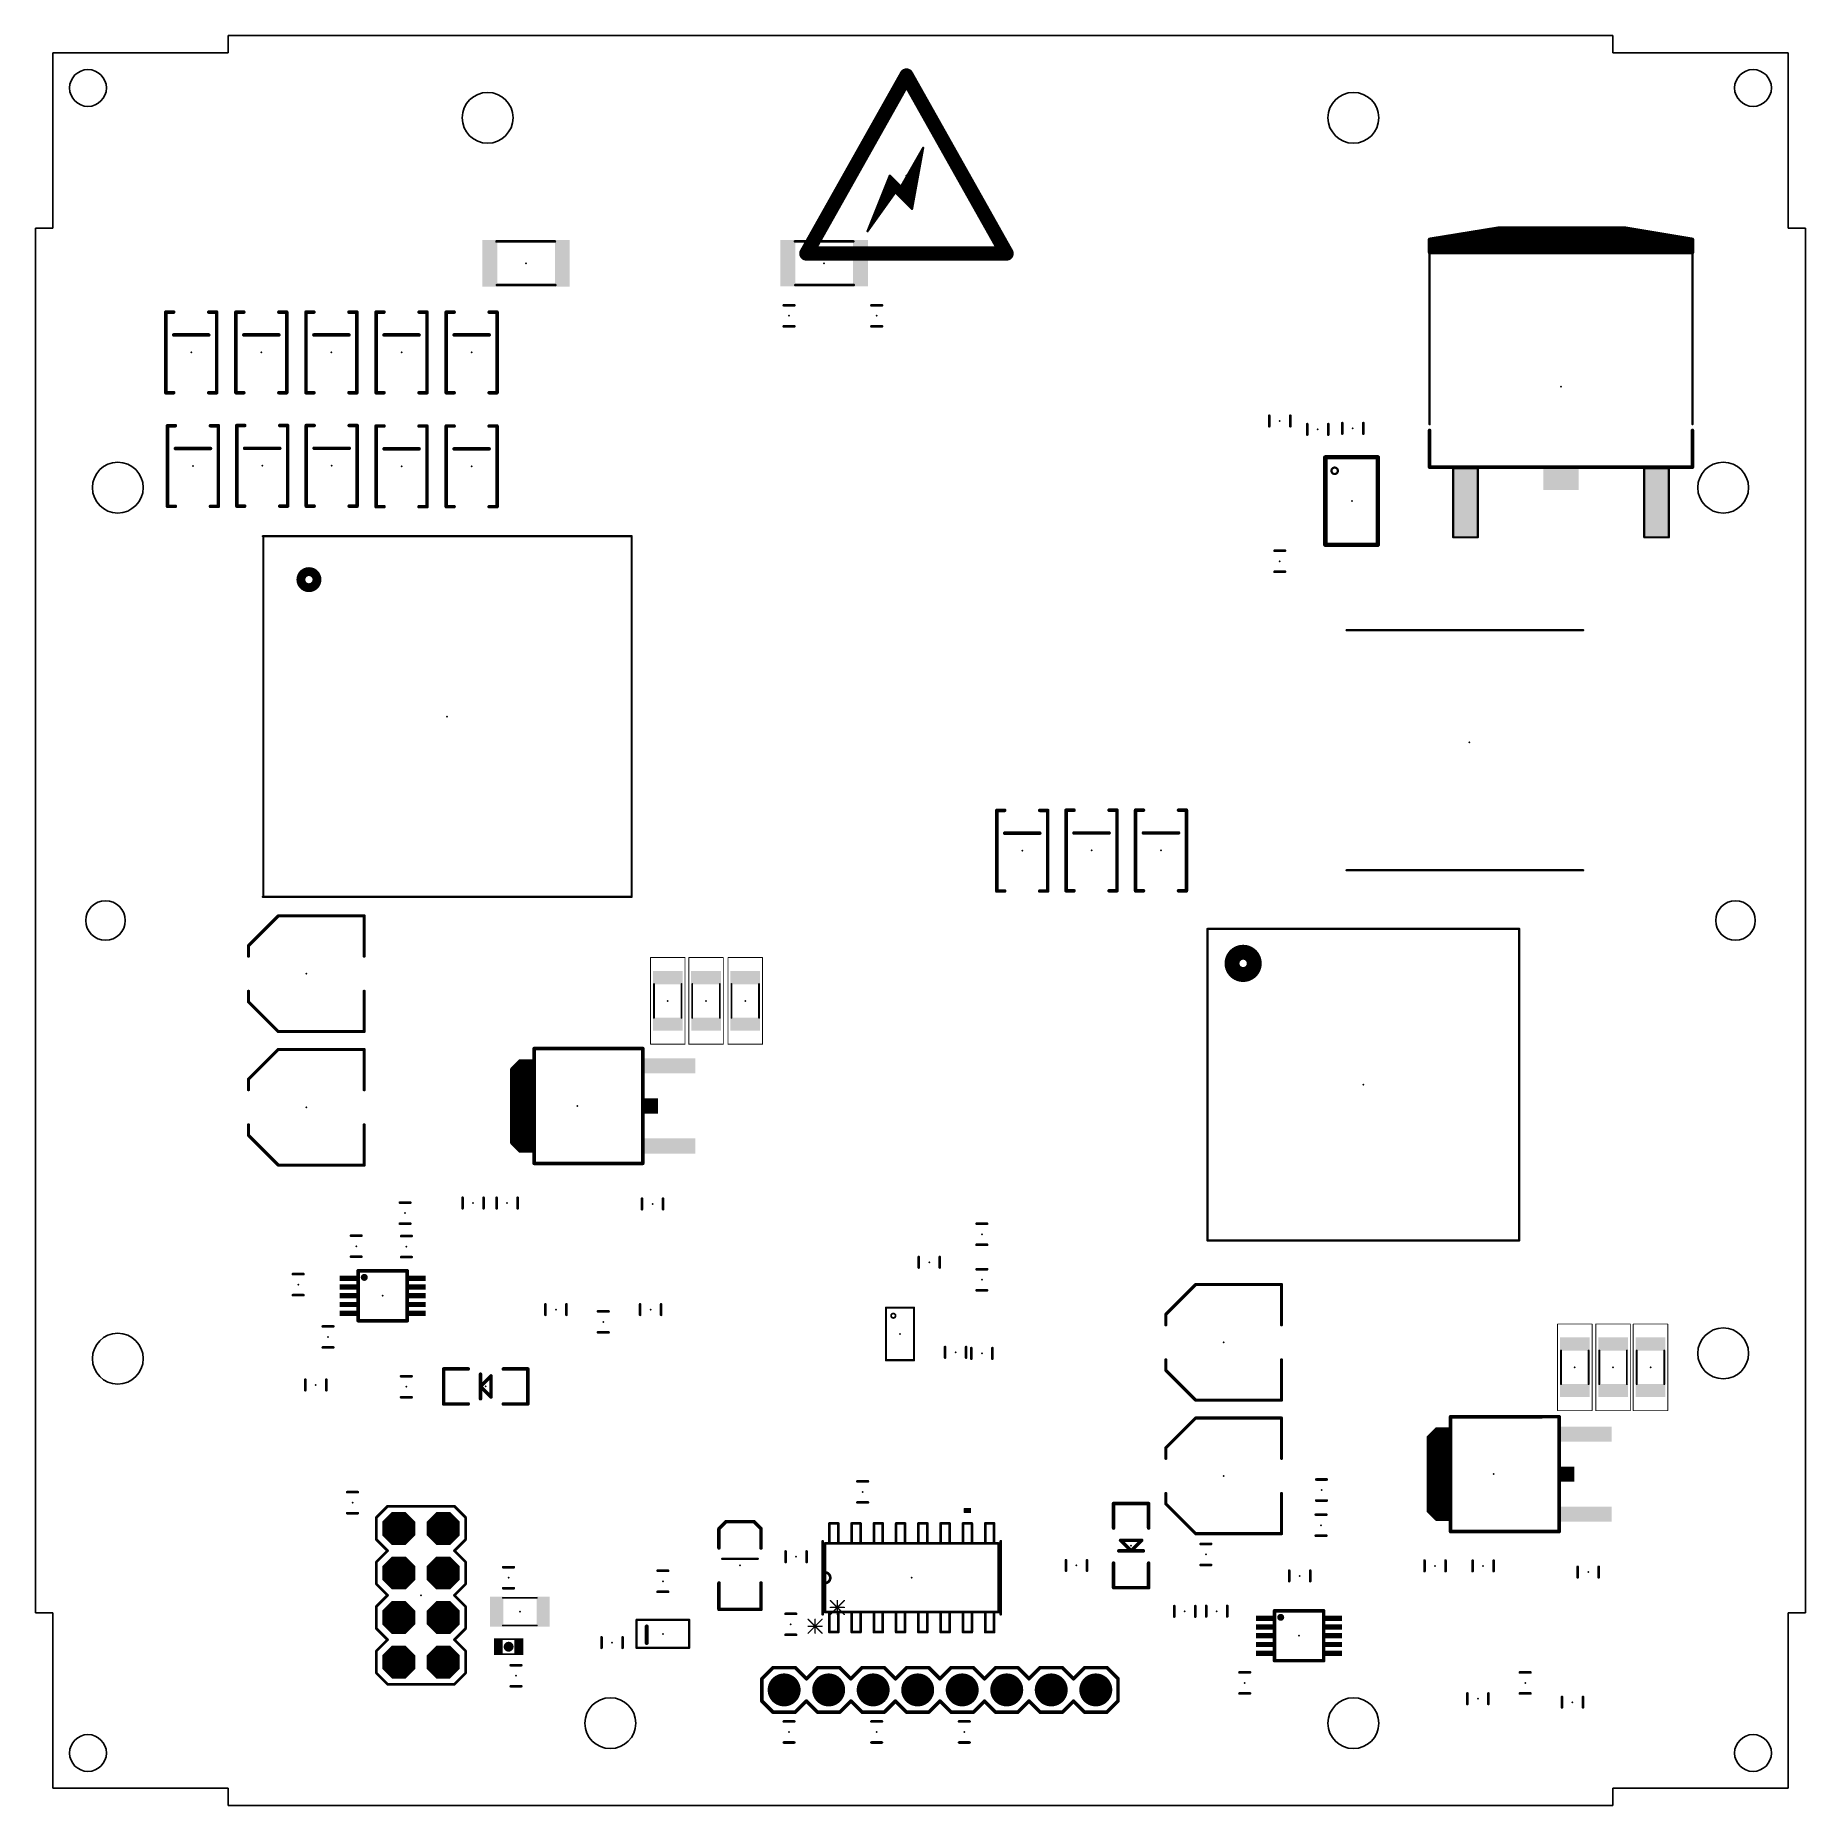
# Model space of a CAD drawing. Extents: x 1 to 102, y 1 to 102.
import ezdxf

# ---------------------------------------------------------------- set-up
doc = ezdxf.new("R2010")
doc.units = 0
for name, color, linetype in [('17', 82, 'CONTINUOUS'), ('20', 7, 'CONTINUOUS'), ('21', 253, 'CONTINUOUS'), ('23', 7, 'CONTINUOUS'), ('51', 7, 'CONTINUOUS')]:
    doc.layers.add(name, color=color, linetype=linetype)

# ---------------------------------------------------------------- blocks, each defined once
blk = doc.blocks.new('RECT')
blk.add_solid([(-0.5, -0.5), (0.5, -0.5), (-0.5, 0.5), (0.5, 0.5)])
blk = doc.blocks.new('ROUNDP')
at = {"const_width": 0.5}
blk.add_lwpolyline([(0, -0.25, 1), (0, 0.25, 1), (0, -0.25)], format="xyb", dxfattribs=at)
blk = doc.blocks.new('OCTAGONP')
at = {"const_width": 0.5}
blk.add_lwpolyline([(-0.25, -0.1036), (-0.25, 0.1036), (-0.1036, 0.25), (0.1036, 0.25), (0.25, 0.1036), (0.25, -0.1036), (0.1036, -0.25), (-0.1036, -0.25), (-0.25, -0.1036), (-0.25, 0.1036)], dxfattribs=at)

msp = doc.modelspace()

# ---------------------------------------------------------------- linework, layer by layer
at = {"layer": '20'}
for p, q in [((2, 91), (2, 101)), ((2, 101), (12, 101)), ((91, 102), (12, 102)), ((12, 101), (12, 102)), ((91, 101), (91, 102)), ((101, 101), (91, 101)), ((101, 91), (101, 101)), ((1, 91), (2, 91)), ((1, 91), (1, 12)), ((102, 91), (101, 91)), ((102, 91), (102, 12)), ((2, 12), (1, 12)), ((2, 12), (2, 2)), ((101, 2), (101, 12)), ((101, 12), (102, 12)), ((2, 2), (12, 2)), ((12, 1), (12, 2)), ((91, 1), (91, 2)), ((91, 2), (101, 2)), ((91, 1), (12, 1))]:
    msp.add_line(p, q, dxfattribs=at)
for centre, radius in [((4, 99), 1.05), ((99, 99), 1.05), ((26.8, 97.3), 1.45), ((76.2, 97.3), 1.45), ((5.7, 76.2), 1.45), ((97.3, 76.2), 1.45), ((5, 51.5), 1.13), ((98, 51.5), 1.13), ((5.7, 26.5), 1.45), ((97.3, 26.8), 1.45), ((33.8, 5.7), 1.45), ((76.2, 5.7), 1.45), ((4, 4), 1.05), ((99, 4), 1.05)]:
    msp.add_circle(centre, radius, dxfattribs=at)
at = {"layer": '21'}
for points, const_width in [([(44.985, 89.555), (50.7, 99.715)], 0.8128), ([(50.7, 99.715), (56.415, 89.555)], 0.8128), ([(50.3825, 93.365), (51.6525, 95.5875)], 0.127), ([(51.6525, 95.5875), (51.0175, 92.095)], 0.127), ([(51.2534, 94.889), (51.5255, 94.889)], 0.127), ([(51.3259, 95.016), (51.5486, 95.016)], 0.127), ([(51.3985, 95.143), (51.5717, 95.143)], 0.127), ([(51.4711, 95.27), (51.5948, 95.27)], 0.127), ([(51.5436, 95.397), (51.6179, 95.397)], 0.127), ([(51.6162, 95.524), (51.641, 95.524)], 0.127), ([(48.4775, 90.825), (49.7475, 94)], 0.127), ([(49.6967, 93.873), (49.8745, 93.873)], 0.127), ([(49.7475, 94), (50.3825, 93.365)], 0.127), ([(50.6728, 93.873), (51.3408, 93.873)], 0.127), ([(50.7454, 94), (51.3639, 94)], 0.127), ([(50.8179, 94.127), (51.387, 94.127)], 0.127), ([(50.8905, 94.254), (51.41, 94.254)], 0.127), ([(50.9631, 94.381), (51.4331, 94.381)], 0.127), ([(51.0356, 94.508), (51.4562, 94.508)], 0.127), ([(51.1082, 94.635), (51.4793, 94.635)], 0.127), ([(51.1808, 94.762), (51.5024, 94.762)], 0.127), ([(50.065, 93.0475), (48.4775, 90.825)], 0.127), ([(49.2903, 92.857), (49.9289, 92.857)], 0.127), ([(49.3411, 92.984), (50.0196, 92.984)], 0.127), ([(49.3919, 93.111), (51.2022, 93.111)], 0.127), ([(49.4427, 93.238), (51.2253, 93.238)], 0.127), ([(49.4935, 93.365), (50.3825, 93.365)], 0.127), ([(49.5443, 93.492), (50.2555, 93.492)], 0.127), ([(49.5951, 93.619), (50.1285, 93.619)], 0.127), ([(49.6459, 93.746), (50.0015, 93.746)], 0.127), ([(51.0175, 92.095), (50.065, 93.0475)], 0.127), ([(50.1285, 92.984), (51.1791, 92.984)], 0.127), ([(50.2555, 92.857), (51.156, 92.857)], 0.127), ([(50.3825, 93.365), (51.2484, 93.365)], 0.127), ([(50.4551, 93.492), (51.2715, 93.492)], 0.127), ([(50.5276, 93.619), (51.2946, 93.619)], 0.127), ([(50.6002, 93.746), (51.3177, 93.746)], 0.127), ([(48.9347, 91.968), (49.2939, 91.968)], 0.127), ([(48.9855, 92.095), (49.3846, 92.095)], 0.127), ([(49.0363, 92.222), (49.4754, 92.222)], 0.127), ([(49.0871, 92.349), (49.5661, 92.349)], 0.127), ([(49.1379, 92.476), (49.6568, 92.476)], 0.127), ([(49.1887, 92.603), (49.7475, 92.603)], 0.127), ([(49.2395, 92.73), (49.8382, 92.73)], 0.127), ([(50.3825, 92.73), (51.133, 92.73)], 0.127), ([(50.5095, 92.603), (51.1099, 92.603)], 0.127), ([(50.6365, 92.476), (51.0868, 92.476)], 0.127), ([(50.7635, 92.349), (51.0637, 92.349)], 0.127), ([(50.8905, 92.222), (51.0406, 92.222)], 0.127), ([(48.5283, 90.952), (48.5682, 90.952)], 0.127), ([(48.5791, 91.079), (48.6589, 91.079)], 0.127), ([(48.6299, 91.206), (48.7496, 91.206)], 0.127), ([(48.6807, 91.333), (48.8404, 91.333)], 0.127), ([(48.7315, 91.46), (48.9311, 91.46)], 0.127), ([(48.7823, 91.587), (49.0218, 91.587)], 0.127), ([(48.8331, 91.714), (49.1125, 91.714)], 0.127), ([(48.8839, 91.841), (49.2032, 91.841)], 0.127), ([(30.002, 90.245), (27.984, 90.245)], 0.1524), ([(56.415, 89.555), (44.985, 89.555)], 0.8128), ([(44.973, 90.245), (47.027, 90.245)], 0.1524), ([(30.027, 87.755), (27.973, 87.755)], 0.1524), ([(44.998, 87.755), (47.016, 87.755)], 0.1524), ([(8.4404, 81.6112), (8.4404, 86.2112)], 0.2032), ([(8.4404, 86.2112), (8.8904, 86.2112)], 0.2032), ([(10.8904, 86.2112), (11.3404, 86.2112)], 0.2032), ([(11.3404, 86.2112), (11.3404, 81.6112)], 0.2032), ([(12.4404, 81.6112), (12.4404, 86.2112)], 0.2032), ([(12.4404, 86.2112), (12.8904, 86.2112)], 0.2032), ([(14.8904, 86.2112), (15.3404, 86.2112)], 0.2032), ([(15.3404, 86.2112), (15.3404, 81.6112)], 0.2032), ([(16.4404, 81.6112), (16.4404, 86.2112)], 0.2032), ([(16.4404, 86.2112), (16.8904, 86.2112)], 0.2032), ([(18.8904, 86.2112), (19.3404, 86.2112)], 0.2032), ([(19.3404, 86.2112), (19.3404, 81.6112)], 0.2032), ([(20.4404, 81.6112), (20.4404, 86.2112)], 0.2032), ([(20.4404, 86.2112), (20.8904, 86.2112)], 0.2032), ([(22.8904, 86.2112), (23.3404, 86.2112)], 0.2032), ([(23.3404, 86.2112), (23.3404, 81.6112)], 0.2032), ([(24.4404, 81.6112), (24.4404, 86.2112)], 0.2032), ([(24.4404, 86.2112), (24.8904, 86.2112)], 0.2032), ([(26.8904, 86.2112), (27.3404, 86.2112)], 0.2032), ([(27.3404, 86.2112), (27.3404, 81.6112)], 0.2032), ([(44.3, 86.6), (43.7, 86.6)], 0.1524), ([(49.3, 86.6), (48.7, 86.6)], 0.1524), ([(8.8904, 84.9112), (10.8904, 84.9112)], 0.2032), ([(12.8904, 84.9112), (14.8904, 84.9112)], 0.2032), ([(16.8904, 84.9112), (18.8904, 84.9112)], 0.2032), ([(20.8904, 84.9112), (22.8904, 84.9112)], 0.2032), ([(24.8904, 84.9112), (26.8904, 84.9112)], 0.2032), ([(44.3, 85.4), (43.7, 85.4)], 0.1524), ([(49.3, 85.4), (48.7, 85.4)], 0.1524), ([(8.8904, 81.6112), (8.4404, 81.6112)], 0.2032), ([(11.3404, 81.6112), (10.8904, 81.6112)], 0.2032), ([(12.8904, 81.6112), (12.4404, 81.6112)], 0.2032), ([(15.3404, 81.6112), (14.8904, 81.6112)], 0.2032), ([(16.8904, 81.6112), (16.4404, 81.6112)], 0.2032), ([(19.3404, 81.6112), (18.8904, 81.6112)], 0.2032), ([(20.8904, 81.6112), (20.4404, 81.6112)], 0.2032), ([(23.3404, 81.6112), (22.8904, 81.6112)], 0.2032), ([(24.8904, 81.6112), (24.4404, 81.6112)], 0.2032), ([(27.3404, 81.6112), (26.8904, 81.6112)], 0.2032), ([(8.5364, 75.1296), (8.5364, 79.7296)], 0.2032), ([(8.5364, 79.7296), (8.9864, 79.7296)], 0.2032), ([(10.9864, 79.7296), (11.4364, 79.7296)], 0.2032), ([(11.4364, 79.7296), (11.4364, 75.1296)], 0.2032), ([(12.4916, 75.1424), (12.4916, 79.7424)], 0.2032), ([(12.4916, 79.7424), (12.9416, 79.7424)], 0.2032), ([(14.9416, 79.7424), (15.3916, 79.7424)], 0.2032), ([(15.3916, 79.7424), (15.3916, 75.1424)], 0.2032), ([(16.454, 75.1424), (16.454, 79.7424)], 0.2032), ([(16.454, 79.7424), (16.904, 79.7424)], 0.2032), ([(18.904, 79.7424), (19.354, 79.7424)], 0.2032), ([(19.354, 79.7424), (19.354, 75.1424)], 0.2032), ([(20.4404, 75.1112), (20.4404, 79.7112)], 0.2032), ([(20.4404, 79.7112), (20.8904, 79.7112)], 0.2032), ([(22.8904, 79.7112), (23.3404, 79.7112)], 0.2032), ([(23.3404, 79.7112), (23.3404, 75.1112)], 0.2032), ([(24.4404, 75.1112), (24.4404, 79.7112)], 0.2032), ([(24.4404, 79.7112), (24.8904, 79.7112)], 0.2032), ([(26.8904, 79.7112), (27.3404, 79.7112)], 0.2032), ([(27.3404, 79.7112), (27.3404, 75.1112)], 0.2032), ([(71.4, 79.7), (71.4, 80.3)], 0.1524), ([(72.6, 79.7), (72.6, 80.3)], 0.1524), ([(73.5648, 79.2216), (73.5648, 79.8216)], 0.1524), ([(74.7648, 79.2216), (74.7648, 79.8216)], 0.1524), ([(75.5648, 79.28), (75.5648, 79.88)], 0.1524), ([(76.7648, 79.28), (76.7648, 79.88)], 0.1524), ([(80.5456, 77.364), (80.5456, 79.464)], 0.2032), ([(95.5456, 79.464), (95.5456, 77.364)], 0.2032), ([(8.9864, 78.4296), (10.9864, 78.4296)], 0.2032), ([(12.9416, 78.4424), (14.9416, 78.4424)], 0.2032), ([(16.904, 78.4424), (18.904, 78.4424)], 0.2032), ([(20.8904, 78.4112), (22.8904, 78.4112)], 0.2032), ([(24.8904, 78.4112), (26.8904, 78.4112)], 0.2032), ([(74.5968, 77.9212), (74.5968, 72.9428)], 0.254), ([(77.5808, 77.932), (74.6208, 77.932)], 0.254), ([(77.594, 77.9212), (77.594, 72.9428)], 0.254), ([(95.5456, 77.364), (80.5456, 77.364)], 0.2032), ([(8.9864, 75.1296), (8.5364, 75.1296)], 0.2032), ([(11.4364, 75.1296), (10.9864, 75.1296)], 0.2032), ([(12.9416, 75.1424), (12.4916, 75.1424)], 0.2032), ([(15.3916, 75.1424), (14.9416, 75.1424)], 0.2032), ([(16.904, 75.1424), (16.454, 75.1424)], 0.2032), ([(19.354, 75.1424), (18.904, 75.1424)], 0.2032), ([(20.8904, 75.1112), (20.4404, 75.1112)], 0.2032), ([(23.3404, 75.1112), (22.8904, 75.1112)], 0.2032), ([(24.8904, 75.1112), (24.4404, 75.1112)], 0.2032), ([(27.3404, 75.1112), (26.8904, 75.1112)], 0.2032), ([(13.9783, 73.425), (14.0037, 73.425)], 0.127), ([(14.0037, 73.425), (35.0222, 73.425)], 0.127), ([(14.0037, 52.851), (14.0037, 73.425)], 0.127), ([(35.0222, 73.425), (35.0222, 52.851)], 0.127), ([(77.5808, 72.932), (74.6208, 72.932)], 0.254), ([(72.3, 72.6), (71.7, 72.6)], 0.1524), ([(72.3, 71.4), (71.7, 71.4)], 0.1524), ([(75.8096, 68.0656), (89.3096, 68.0656)], 0.127), ([(55.854, 53.1816), (55.854, 57.7816)], 0.2032), ([(55.854, 57.7816), (56.304, 57.7816)], 0.2032), ([(58.304, 57.7816), (58.754, 57.7816)], 0.2032), ([(58.754, 57.7816), (58.754, 53.1816)], 0.2032), ([(59.8092, 53.1944), (59.8092, 57.7944)], 0.2032), ([(59.8092, 57.7944), (60.2592, 57.7944)], 0.2032), ([(62.2592, 57.7944), (62.7092, 57.7944)], 0.2032), ([(62.7092, 57.7944), (62.7092, 53.1944)], 0.2032), ([(63.7716, 53.1944), (63.7716, 57.7944)], 0.2032), ([(63.7716, 57.7944), (64.2216, 57.7944)], 0.2032), ([(66.2216, 57.7944), (66.6716, 57.7944)], 0.2032), ([(66.6716, 57.7944), (66.6716, 53.1944)], 0.2032), ([(56.304, 56.4816), (58.304, 56.4816)], 0.2032), ([(60.2592, 56.4944), (62.2592, 56.4944)], 0.2032), ([(64.2216, 56.4944), (66.2216, 56.4944)], 0.2032), ([(75.8096, 54.3656), (89.3096, 54.3656)], 0.127), ([(13.9783, 52.851), (14.0037, 52.851)], 0.127), ([(14.0037, 52.851), (34.9841, 52.851)], 0.127), ([(56.304, 53.1816), (55.854, 53.1816)], 0.2032), ([(58.754, 53.1816), (58.304, 53.1816)], 0.2032), ([(60.2592, 53.1944), (59.8092, 53.1944)], 0.2032), ([(62.7092, 53.1944), (62.2592, 53.1944)], 0.2032), ([(64.2216, 53.1944), (63.7716, 53.1944)], 0.2032), ([(66.6716, 53.1944), (66.2216, 53.1944)], 0.2032), ([(14.8592, 51.7632), (13.1592, 50.0632)], 0.1778), ([(19.7592, 51.7632), (14.8592, 51.7632)], 0.1778), ([(19.7592, 51.7632), (19.7592, 49.4632)], 0.1778), ([(85.6568, 51.0216), (67.8768, 51.0216)], 0.127), ([(67.8768, 51.0216), (67.8768, 33.2416)], 0.127), ([(85.6568, 33.2416), (85.6568, 51.0216)], 0.127), ([(13.1592, 50.0632), (13.1592, 49.4632)], 0.1778), ([(36.098, 44.4386), (36.098, 49.3846)], 0.0508), ([(36.098, 49.3846), (38.064, 49.3846)], 0.0508), ([(38.064, 49.3846), (38.064, 44.4386)], 0.0508), ([(38.2824, 44.4386), (38.2824, 49.3846)], 0.0508), ([(38.2824, 49.3846), (40.2484, 49.3846)], 0.0508), ([(40.2484, 49.3846), (40.2484, 44.4386)], 0.0508), ([(40.5176, 44.4386), (40.5176, 49.3846)], 0.0508), ([(40.5176, 49.3846), (42.4836, 49.3846)], 0.0508), ([(42.4836, 49.3846), (42.4836, 44.4386)], 0.0508), ([(13.1592, 46.8632), (13.1592, 47.4632)], 0.1778), ([(19.7592, 45.1632), (19.7592, 47.4632)], 0.1778), ([(14.8592, 45.1632), (13.1592, 46.8632)], 0.1778), ([(19.7592, 45.1632), (14.8592, 45.1632)], 0.1778), ([(38.064, 44.4386), (36.098, 44.4386)], 0.0508), ([(40.2484, 44.4386), (38.2824, 44.4386)], 0.0508), ([(42.4836, 44.4386), (40.5176, 44.4386)], 0.0508), ([(14.8592, 44.1432), (13.1592, 42.4432)], 0.1778), ([(19.7592, 44.1432), (14.8592, 44.1432)], 0.1778), ([(19.7592, 44.1432), (19.7592, 41.8432)], 0.1778), ([(29.4594, 44.1938), (35.6538, 44.1942)], 0.2032), ([(35.6538, 44.1942), (35.6538, 37.6402)], 0.2032), ([(13.1592, 42.4432), (13.1592, 41.8432)], 0.1778), ([(13.1592, 39.2432), (13.1592, 39.8432)], 0.1778), ([(19.7592, 37.5432), (19.7592, 39.8432)], 0.1778), ([(14.8592, 37.5432), (13.1592, 39.2432)], 0.1778), ([(19.7592, 37.5432), (14.8592, 37.5432)], 0.1778), ([(35.6538, 37.6402), (29.4594, 37.6406)], 0.2032), ([(22.395, 35.4026), (21.795, 35.4026)], 0.1524), ([(25.372, 35.08), (25.372, 35.68)], 0.1524), ([(26.572, 35.08), (26.572, 35.68)], 0.1524), ([(27.3152, 35.08), (27.3152, 35.68)], 0.1524), ([(28.5152, 35.08), (28.5152, 35.68)], 0.1524), ([(35.6096, 35.0292), (35.6096, 35.6292)], 0.1524), ([(36.8096, 35.0292), (36.8096, 35.6292)], 0.1524), ([(19.004, 33.5184), (19.604, 33.5184)], 0.1524), ([(22.395, 34.2026), (21.795, 34.2026)], 0.1524), ([(21.8696, 33.496), (22.4696, 33.496)], 0.1524), ([(55.3, 34.2), (54.7, 34.2)], 0.1524), ([(19.004, 32.3184), (19.604, 32.3184)], 0.1524), ([(21.8696, 32.296), (22.4696, 32.296)], 0.1524), ([(51.4, 32.3), (51.4, 31.7)], 0.1524), ([(52.6, 32.3), (52.6, 31.7)], 0.1524), ([(55.3, 33), (54.7, 33)], 0.1524), ([(67.8768, 33.2416), (85.6568, 33.2416)], 0.127), ([(16.2924, 31.3262), (15.6924, 31.3262)], 0.1524), ([(22.2148, 31.5134), (19.4148, 31.5134)], 0.2032), ([(55.3, 31.6), (54.7, 31.6)], 0.1524), ([(55.3, 30.4), (54.7, 30.4)], 0.1524), ([(67.1992, 30.732), (65.4992, 29.032)], 0.1778), ([(72.0992, 30.732), (67.1992, 30.732)], 0.1778), ([(72.0992, 30.732), (72.0992, 28.432)], 0.1778), ([(16.2924, 30.1262), (15.6924, 30.1262)], 0.1524), ([(30.1, 29), (30.1, 29.6)], 0.1524), ([(31.3, 29), (31.3, 29.6)], 0.1524), ([(35.5, 29), (35.5, 29.6)], 0.1524), ([(36.7, 29), (36.7, 29.6)], 0.1524), ([(49.5296, 26.408), (49.5296, 29.408)], 0.127), ([(49.5296, 29.408), (51.1296, 29.408)], 0.127), ([(51.1296, 29.408), (51.1296, 26.408)], 0.127), ([(17.3972, 28.3396), (17.9972, 28.3396)], 0.1524), ([(19.4148, 28.6634), (22.2148, 28.6634)], 0.2032), ([(33.7, 29.2), (33.1, 29.2)], 0.1524), ([(65.4992, 29.032), (65.4992, 28.432)], 0.1778), ([(87.8502, 23.5338), (87.8502, 28.4798)], 0.0508), ([(87.8502, 28.4798), (89.8162, 28.4798)], 0.0508), ([(89.8162, 28.4798), (89.8162, 23.5338)], 0.0508), ([(90.0346, 23.5338), (90.0346, 28.4798)], 0.0508), ([(90.0346, 28.4798), (92.0006, 28.4798)], 0.0508), ([(92.0006, 28.4798), (92.0006, 23.5338)], 0.0508), ([(92.1682, 23.5338), (92.1682, 28.4798)], 0.0508), ([(92.1682, 28.4798), (94.1342, 28.4798)], 0.0508), ([(94.1342, 28.4798), (94.1342, 23.5338)], 0.0508), ([(33.7, 28), (33.1, 28)], 0.1524), ([(17.3972, 27.1396), (17.9972, 27.1396)], 0.1524), ([(49.5296, 26.408), (51.1296, 26.408)], 0.127), ([(52.9, 26.5616), (52.9, 27.1616)], 0.1524), ([(54.1, 26.5616), (54.1, 27.1616)], 0.1524), ([(54.4, 26.5), (54.4, 27.1)], 0.1524), ([(55.6, 26.5), (55.6, 27.1)], 0.1524), ([(65.4992, 25.832), (65.4992, 26.432)], 0.1778), ([(72.0992, 24.132), (72.0992, 26.432)], 0.1778), ([(16.4, 25.3), (16.4, 24.7)], 0.1524), ([(17.6, 25.3), (17.6, 24.7)], 0.1524), ([(22.4642, 25.4958), (21.8642, 25.4958)], 0.1524), ([(24.2954, 23.915), (24.2954, 25.915)], 0.2032), ([(24.2954, 25.915), (25.6954, 25.915)], 0.2032), ([(26.3954, 24.915), (26.3954, 25.615)], 0.2032), ([(26.9954, 25.515), (26.3954, 24.915)], 0.2032), ([(26.9954, 24.315), (26.9954, 25.515)], 0.2032), ([(29.0954, 25.915), (27.6954, 25.915)], 0.2032), ([(29.0954, 23.915), (29.0954, 25.915)], 0.2032), ([(67.1992, 24.132), (65.4992, 25.832)], 0.1778), ([(22.4642, 24.2958), (21.8642, 24.2958)], 0.1524), ([(26.3954, 24.215), (26.3954, 24.915)], 0.2032), ([(26.3954, 24.915), (26.9954, 24.315)], 0.2032), ([(25.6954, 23.915), (24.2954, 23.915)], 0.2032), ([(27.6954, 23.915), (29.0954, 23.915)], 0.2032), ([(72.0992, 24.132), (67.1992, 24.132)], 0.1778), ([(81.745, 23.1874), (87.9394, 23.1878)], 0.2032), ([(89.8162, 23.5338), (87.8502, 23.5338)], 0.0508), ([(87.9394, 23.1878), (87.9394, 16.6338)], 0.2032), ([(92.0006, 23.5338), (90.0346, 23.5338)], 0.0508), ([(94.1342, 23.5338), (92.1682, 23.5338)], 0.0508), ([(67.1992, 23.112), (65.4992, 21.412)], 0.1778), ([(72.0992, 23.112), (67.1992, 23.112)], 0.1778), ([(72.0992, 23.112), (72.0992, 20.812)], 0.1778), ([(65.4992, 21.412), (65.4992, 20.812)], 0.1778), ([(48.5, 19.5), (47.9, 19.5)], 0.1524), ([(74.6806, 19.6058), (74.0806, 19.6058)], 0.1524), ([(19.3928, 18.884), (18.7928, 18.884)], 0.1524), ([(48.5, 18.3), (47.9, 18.3)], 0.1524), ([(64.5152, 18.235), (62.5152, 18.235)], 0.2032), ([(62.5152, 18.235), (62.5152, 16.835)], 0.2032), ([(64.5152, 16.835), (64.5152, 18.235)], 0.2032), ([(65.4992, 18.212), (65.4992, 18.812)], 0.1778), ([(67.1992, 16.512), (65.4992, 18.212)], 0.1778), ([(72.0992, 16.512), (72.0992, 18.812)], 0.1778), ([(74.6806, 18.4058), (74.0806, 18.4058)], 0.1524), ([(19.3928, 17.684), (18.7928, 17.684)], 0.1524), ([(21.095, 18.08), (20.46, 17.445)], 0.1524), ([(20.46, 17.445), (20.46, 16.175)], 0.1524), ([(21.095, 18.08), (24.905, 18.08)], 0.1524), ([(24.905, 18.08), (25.54, 17.445)], 0.1524), ([(25.54, 17.445), (25.54, 16.175)], 0.1524), ([(40.4, 17.2), (40, 16.8)], 0.2032), ([(42, 17.2), (40.4, 17.2)], 0.2032), ([(42.4, 16.8), (42, 17.2)], 0.2032), ([(53.9845, 17.9624), (54.3655, 17.9624)], 0.0254), ([(53.9845, 17.7084), (53.9845, 17.9624)], 0.0254), ([(54.3655, 17.7084), (53.9845, 17.7084)], 0.0254), ([(53.9972, 17.7084), (53.9972, 17.9624)], 0.0254), ([(54.0226, 17.7084), (54.0226, 17.9624)], 0.0254), ([(54.048, 17.7084), (54.048, 17.9624)], 0.0254), ([(54.0734, 17.7084), (54.0734, 17.9624)], 0.0254), ([(54.0988, 17.7084), (54.0988, 17.9624)], 0.0254), ([(54.1242, 17.7084), (54.1242, 17.9624)], 0.0254), ([(54.1496, 17.7084), (54.1496, 17.9624)], 0.0254), ([(54.175, 17.7084), (54.175, 17.9624)], 0.0254), ([(54.2004, 17.7084), (54.2004, 17.9624)], 0.0254), ([(54.2258, 17.7084), (54.2258, 17.9624)], 0.0254), ([(54.2512, 17.7084), (54.2512, 17.9624)], 0.0254), ([(54.2766, 17.7084), (54.2766, 17.9624)], 0.0254), ([(54.302, 17.7084), (54.302, 17.9624)], 0.0254), ([(54.3274, 17.7084), (54.3274, 17.9624)], 0.0254), ([(54.3528, 17.7084), (54.3528, 17.9624)], 0.0254), ([(54.3655, 17.9624), (54.3655, 17.7084)], 0.0254), ([(74.0552, 17.5992), (74.6552, 17.5992)], 0.1524), ([(20.46, 16.175), (21.095, 15.54)], 0.1524), ([(25.54, 16.175), (24.905, 15.54)], 0.1524), ([(40, 16.8), (40, 15.7)], 0.2032), ([(42.4, 15.7), (42.4, 16.8)], 0.2032), ([(64.1152, 16.135), (62.9152, 16.135)], 0.2032), ([(62.9152, 16.135), (63.5152, 15.535)], 0.2032), ([(63.5152, 15.535), (64.1152, 16.135)], 0.2032), ([(72.0992, 16.512), (67.1992, 16.512)], 0.1778), ([(74.0552, 16.3992), (74.6552, 16.3992)], 0.1524), ([(87.9394, 16.6338), (81.745, 16.6342)], 0.2032), ([(21.095, 15.54), (20.46, 14.905)], 0.1524), ([(24.905, 15.54), (25.54, 14.905)], 0.1524), ([(43.804, 15.5), (43.804, 14.9)], 0.1524), ([(45.004, 15.5), (45.004, 14.9)], 0.1524), ([(45.92, 16.0828), (45.92, 11.9172)], 0.1524), ([(56.08, 11.9172), (56.08, 16.0828)], 0.1524), ([(63.5152, 15.535), (62.8152, 15.535)], 0.2032), ([(64.2152, 15.535), (63.5152, 15.535)], 0.2032), ([(68.0812, 15.929), (67.4812, 15.929)], 0.1524), ([(20.46, 14.905), (20.46, 13.635)], 0.1524), ([(25.54, 14.905), (25.54, 13.635)], 0.1524), ([(27.6936, 14.6), (28.2936, 14.6)], 0.1524), ([(36.5, 14.4), (37.1, 14.4)], 0.1524), ([(40.184, 15.081), (42.216, 15.081)], 0.127), ([(59.8, 14.4), (59.8, 15)], 0.1524), ([(61, 14.4), (61, 15)], 0.1524), ([(62.5152, 13.435), (62.5152, 14.835)], 0.2032), ([(64.5152, 14.835), (64.5152, 13.435)], 0.2032), ([(68.0812, 14.729), (67.4812, 14.729)], 0.1524), ([(72.536, 13.8036), (72.536, 14.4036)], 0.1524), ([(73.736, 13.8036), (73.736, 14.4036)], 0.1524), ([(80.2576, 14.3784), (80.2576, 14.9784)], 0.1524), ([(81.4576, 14.3784), (81.4576, 14.9784)], 0.1524), ([(83.0008, 14.3784), (83.0008, 14.9784)], 0.1524), ([(84.2008, 14.3784), (84.2008, 14.9784)], 0.1524), ([(88.9952, 14.0228), (88.9952, 14.6228)], 0.1524), ([(90.1952, 14.0228), (90.1952, 14.6228)], 0.1524), ([(20.46, 13.635), (21.095, 13)], 0.1524), ([(25.54, 13.635), (24.905, 13)], 0.1524), ([(27.6936, 13.4), (28.2936, 13.4)], 0.1524), ([(36.5, 13.2), (37.1, 13.2)], 0.1524), ([(40, 12.2), (40, 13.7)], 0.2032), ([(42.4, 13.7), (42.4, 12.2)], 0.2032), ([(64.5152, 13.435), (62.5152, 13.435)], 0.2032), ([(21.095, 13), (20.46, 12.365)], 0.1524), ([(20.46, 12.365), (20.46, 11.095)], 0.1524), ([(24.905, 13), (25.54, 12.365)], 0.1524), ([(25.54, 12.365), (25.54, 11.095)], 0.1524), ([(42.4, 12.2), (40, 12.2)], 0.2032), ([(65.9776, 12.3818), (65.9776, 11.7818)], 0.1524), ([(67.1776, 12.3818), (67.1776, 11.7818)], 0.1524), ([(67.8014, 12.3918), (67.8014, 11.7918)], 0.1524), ([(69.0014, 12.3918), (69.0014, 11.7918)], 0.1524), ([(74.5004, 12.1166), (71.7004, 12.1166)], 0.2032), ([(20.46, 11.095), (21.095, 10.46)], 0.1524), ([(25.54, 11.095), (24.905, 10.46)], 0.1524), ([(35.3, 11.6), (38.3, 11.6)], 0.127), ([(35.3, 10), (35.3, 11.6)], 0.127), ([(35.8792, 10.2793), (35.8792, 11.2191)], 0.2286), ([(38.3, 10), (38.3, 11.6)], 0.127), ([(44.4, 11.944), (43.8, 11.944)], 0.1524), ([(45.0894, 10.8377), (45.886, 11.6342)], 0.0762), ([(45.886, 10.8377), (45.0894, 11.6342)], 0.0762), ([(45.886, 11.236), (45.0894, 11.236)], 0.0762), ([(45.4877, 10.8377), (45.4877, 11.6342)], 0.0762), ([(21.095, 10.46), (20.46, 9.825)], 0.1524), ([(24.905, 10.46), (25.54, 9.825)], 0.1524), ([(33.3, 10), (33.3, 10.6)], 0.1524), ([(34.5, 10), (34.5, 10.6)], 0.1524), ([(44.4, 10.744), (43.8, 10.744)], 0.1524), ([(20.46, 9.825), (20.46, 8.555)], 0.1524), ([(25.54, 9.825), (25.54, 8.555)], 0.1524), ([(38.3, 10), (35.3, 10)], 0.127), ([(71.7004, 9.2666), (74.5004, 9.2666)], 0.2032), ([(20.46, 8.555), (21.095, 7.92)], 0.1524), ([(25.54, 8.555), (24.905, 7.92)], 0.1524), ([(28.7216, 9.0072), (28.1216, 9.0072)], 0.1524), ([(42.45, 8.235), (43.085, 8.87)], 0.2032), ([(42.45, 6.965), (42.45, 8.235)], 0.2032), ([(43.085, 8.87), (44.355, 8.87)], 0.2032), ([(44.99, 8.235), (44.355, 8.87)], 0.2032), ([(44.99, 8.235), (45.625, 8.87)], 0.2032), ([(45.625, 8.87), (46.895, 8.87)], 0.2032), ([(47.53, 8.235), (46.895, 8.87)], 0.2032), ([(47.53, 8.235), (48.165, 8.87)], 0.2032), ([(48.165, 8.87), (49.435, 8.87)], 0.2032), ([(49.435, 8.87), (50.07, 8.235)], 0.2032), ([(50.07, 8.235), (50.705, 8.87)], 0.2032), ([(50.705, 8.87), (51.975, 8.87)], 0.2032), ([(51.975, 8.87), (52.61, 8.235)], 0.2032), ([(52.61, 8.235), (53.245, 8.87)], 0.2032), ([(53.245, 8.87), (54.515, 8.87)], 0.2032), ([(55.15, 8.235), (54.515, 8.87)], 0.2032), ([(55.15, 8.235), (55.785, 8.87)], 0.2032), ([(55.785, 8.87), (57.055, 8.87)], 0.2032), ([(57.055, 8.87), (57.69, 8.235)], 0.2032), ([(57.69, 8.235), (58.325, 8.87)], 0.2032), ([(58.325, 8.87), (59.595, 8.87)], 0.2032), ([(59.595, 8.87), (60.23, 8.235)], 0.2032), ([(60.23, 8.235), (60.865, 8.87)], 0.2032), ([(60.865, 8.87), (62.135, 8.87)], 0.2032), ([(62.77, 8.235), (62.135, 8.87)], 0.2032), ([(62.77, 6.965), (62.77, 8.235)], 0.2032), ([(70.3, 8.6), (69.7, 8.6)], 0.1524), ([(86.3, 8.6), (85.7, 8.6)], 0.1524), ([(24.905, 7.92), (21.095, 7.92)], 0.1524), ([(28.7216, 7.8072), (28.1216, 7.8072)], 0.1524), ([(70.3, 7.4), (69.7, 7.4)], 0.1524), ([(82.7, 7.4), (82.7, 6.8)], 0.1524), ([(83.9, 7.4), (83.9, 6.8)], 0.1524), ([(86.3, 7.4), (85.7, 7.4)], 0.1524), ([(88.1, 7.2), (88.1, 6.6)], 0.1524), ([(89.3, 7.2), (89.3, 6.6)], 0.1524), ([(43.085, 6.33), (42.45, 6.965)], 0.2032), ([(44.355, 6.33), (43.085, 6.33)], 0.2032), ([(44.355, 6.33), (44.99, 6.965)], 0.2032), ([(45.625, 6.33), (44.99, 6.965)], 0.2032), ([(46.895, 6.33), (45.625, 6.33)], 0.2032), ([(46.895, 6.33), (47.53, 6.965)], 0.2032), ([(48.165, 6.33), (47.53, 6.965)], 0.2032), ([(49.435, 6.33), (48.165, 6.33)], 0.2032), ([(50.07, 6.965), (49.435, 6.33)], 0.2032), ([(50.705, 6.33), (50.07, 6.965)], 0.2032), ([(51.975, 6.33), (50.705, 6.33)], 0.2032), ([(52.61, 6.965), (51.975, 6.33)], 0.2032), ([(53.245, 6.33), (52.61, 6.965)], 0.2032), ([(54.515, 6.33), (53.245, 6.33)], 0.2032), ([(54.515, 6.33), (55.15, 6.965)], 0.2032), ([(55.785, 6.33), (55.15, 6.965)], 0.2032), ([(57.055, 6.33), (55.785, 6.33)], 0.2032), ([(57.69, 6.965), (57.055, 6.33)], 0.2032), ([(58.325, 6.33), (57.69, 6.965)], 0.2032), ([(59.595, 6.33), (58.325, 6.33)], 0.2032), ([(60.23, 6.965), (59.595, 6.33)], 0.2032), ([(60.865, 6.33), (60.23, 6.965)], 0.2032), ([(62.135, 6.33), (60.865, 6.33)], 0.2032), ([(62.135, 6.33), (62.77, 6.965)], 0.2032), ([(43.7, 5.8), (44.3, 5.8)], 0.1524), ([(48.7, 5.8), (49.3, 5.8)], 0.1524), ([(54.3, 5.8), (53.7, 5.8)], 0.1524), ([(43.7, 4.6), (44.3, 4.6)], 0.1524), ([(48.7, 4.6), (49.3, 4.6)], 0.1524), ([(54.3, 4.6), (53.7, 4.6)], 0.1524)]:
    msp.add_lwpolyline(points, dxfattribs=dict(at, const_width=const_width))
for points, const_width in [([(50.8771, 99.8146, 1), (50.5229, 99.6154)], 0.4064), ([(50.8771, 99.6154, 1), (50.5229, 99.8146)], 0.4064), ([(51.2534, 94.9208, 1), (51.2534, 94.8573)], 0.0635), ([(51.3259, 95.0478, 1), (51.3259, 94.9843)], 0.0635), ([(51.3985, 95.1748, 1), (51.3985, 95.1112)], 0.0635), ([(51.4711, 95.3018, 1), (51.4711, 95.2383)], 0.0635), ([(51.5436, 95.4288, 1), (51.5436, 95.3653)], 0.0635), ([(51.5255, 94.8573, 1), (51.5255, 94.9208)], 0.0635), ([(51.5486, 94.9843, 1), (51.5486, 95.0478)], 0.0635), ([(51.5717, 95.1112, 1), (51.5717, 95.1748)], 0.0635), ([(51.6162, 95.5558, 1), (51.6162, 95.4922)], 0.0635), ([(51.5948, 95.2383, 1), (51.5948, 95.3018)], 0.0635), ([(51.6179, 95.3653, 1), (51.6179, 95.4288)], 0.0635), ([(51.6837, 95.5818, 1), (51.6213, 95.5932)], 0.0635), ([(51.6801, 95.5717, 1), (51.6249, 95.6033)], 0.0635), ([(51.641, 95.4922, 1), (51.641, 95.5558)], 0.0635), ([(49.6967, 93.9048, 1), (49.6967, 93.8413)], 0.0635), ([(49.77, 94.0225, 1), (49.725, 93.9775)], 0.0635), ([(49.777, 93.9882, 1), (49.718, 94.0118)], 0.0635), ([(49.8745, 93.8413, 1), (49.8745, 93.9048)], 0.0635), ([(50.6728, 93.9048, 1), (50.6728, 93.8413)], 0.0635), ([(50.7454, 94.0318, 1), (50.7454, 93.9682)], 0.0635), ([(50.8179, 94.1588, 1), (50.8179, 94.0953)], 0.0635), ([(50.8905, 94.2858, 1), (50.8905, 94.2223)], 0.0635), ([(50.9631, 94.4128, 1), (50.9631, 94.3492)], 0.0635), ([(51.0356, 94.5398, 1), (51.0356, 94.4763)], 0.0635), ([(51.1082, 94.6668, 1), (51.1082, 94.6033)], 0.0635), ([(51.1808, 94.7938, 1), (51.1808, 94.7302)], 0.0635), ([(51.3408, 93.8413, 1), (51.3408, 93.9048)], 0.0635), ([(51.3639, 93.9682, 1), (51.3639, 94.0318)], 0.0635), ([(51.387, 94.0953, 1), (51.387, 94.1588)], 0.0635), ([(51.41, 94.2223, 1), (51.41, 94.2858)], 0.0635), ([(51.4331, 94.3492, 1), (51.4331, 94.4128)], 0.0635), ([(51.4562, 94.4763, 1), (51.4562, 94.5398)], 0.0635), ([(51.4793, 94.6033, 1), (51.4793, 94.6668)], 0.0635), ([(51.5024, 94.7302, 1), (51.5024, 94.7938)], 0.0635), ([(49.2903, 92.8888, 1), (49.2903, 92.8252)], 0.0635), ([(49.3411, 93.0158, 1), (49.3411, 92.9523)], 0.0635), ([(49.3919, 93.1428, 1), (49.3919, 93.0793)], 0.0635), ([(49.4427, 93.2698, 1), (49.4427, 93.2062)], 0.0635), ([(49.4935, 93.3968, 1), (49.4935, 93.3333)], 0.0635), ([(49.5443, 93.5238, 1), (49.5443, 93.4603)], 0.0635), ([(49.5951, 93.6508, 1), (49.5951, 93.5872)], 0.0635), ([(49.6459, 93.7778, 1), (49.6459, 93.7143)], 0.0635), ([(49.9289, 92.8252, 1), (49.9289, 92.8888)], 0.0635), ([(50.0015, 93.7143, 1), (50.0015, 93.7778)], 0.0635), ([(50.0196, 92.9523, 1), (50.0196, 93.0158)], 0.0635), ([(50.0875, 93.07, 1), (50.0425, 93.025)], 0.0635), ([(50.0908, 93.029, 1), (50.0392, 93.066)], 0.0635), ([(50.1285, 93.0158, 1), (50.1285, 92.9523)], 0.0635), ([(50.1285, 93.5872, 1), (50.1285, 93.6508)], 0.0635), ([(50.2555, 92.8888, 1), (50.2555, 92.8252)], 0.0635), ([(50.2555, 93.4603, 1), (50.2555, 93.5238)], 0.0635), ([(50.3549, 93.3808, 1), (50.4101, 93.3492)], 0.0635), ([(50.3825, 93.3968, 1), (50.3825, 93.3333)], 0.0635), ([(50.36, 93.3425, 1), (50.405, 93.3875)], 0.0635), ([(50.3825, 93.3333, 1), (50.3825, 93.3968)], 0.0635), ([(50.4551, 93.5238, 1), (50.4551, 93.4603)], 0.0635), ([(50.5276, 93.6508, 1), (50.5276, 93.5872)], 0.0635), ([(50.6002, 93.7778, 1), (50.6002, 93.7143)], 0.0635), ([(51.156, 92.8252, 1), (51.156, 92.8888)], 0.0635), ([(51.1791, 92.9523, 1), (51.1791, 93.0158)], 0.0635), ([(51.2022, 93.0793, 1), (51.2022, 93.1428)], 0.0635), ([(51.2253, 93.2062, 1), (51.2253, 93.2698)], 0.0635), ([(51.2484, 93.3333, 1), (51.2484, 93.3968)], 0.0635), ([(51.2715, 93.4603, 1), (51.2715, 93.5238)], 0.0635), ([(51.2946, 93.5872, 1), (51.2946, 93.6508)], 0.0635), ([(51.3177, 93.7143, 1), (51.3177, 93.7778)], 0.0635), ([(48.9347, 91.9998, 1), (48.9347, 91.9363)], 0.0635), ([(48.9855, 92.1268, 1), (48.9855, 92.0632)], 0.0635), ([(49.0363, 92.2538, 1), (49.0363, 92.1903)], 0.0635), ([(49.0871, 92.3808, 1), (49.0871, 92.3173)], 0.0635), ([(49.1379, 92.5078, 1), (49.1379, 92.4442)], 0.0635), ([(49.1887, 92.6348, 1), (49.1887, 92.5713)], 0.0635), ([(49.2395, 92.7618, 1), (49.2395, 92.6983)], 0.0635), ([(49.2939, 91.9363, 1), (49.2939, 91.9998)], 0.0635), ([(49.3846, 92.0632, 1), (49.3846, 92.1268)], 0.0635), ([(49.4754, 92.1903, 1), (49.4754, 92.2538)], 0.0635), ([(49.5661, 92.3173, 1), (49.5661, 92.3808)], 0.0635), ([(49.6568, 92.4442, 1), (49.6568, 92.5078)], 0.0635), ([(49.7475, 92.5713, 1), (49.7475, 92.6348)], 0.0635), ([(49.8382, 92.6983, 1), (49.8382, 92.7618)], 0.0635), ([(50.3825, 92.7618, 1), (50.3825, 92.6983)], 0.0635), ([(50.5095, 92.6348, 1), (50.5095, 92.5713)], 0.0635), ([(50.6365, 92.5078, 1), (50.6365, 92.4442)], 0.0635), ([(50.7635, 92.3808, 1), (50.7635, 92.3173)], 0.0635), ([(50.8905, 92.2538, 1), (50.8905, 92.1903)], 0.0635), ([(50.9863, 92.1007, 1), (51.0487, 92.0893)], 0.0635), ([(50.995, 92.0725, 1), (51.04, 92.1175)], 0.0635), ([(51.0406, 92.1903, 1), (51.0406, 92.2538)], 0.0635), ([(51.0637, 92.3173, 1), (51.0637, 92.3808)], 0.0635), ([(51.0868, 92.4442, 1), (51.0868, 92.5078)], 0.0635), ([(51.1099, 92.5713, 1), (51.1099, 92.6348)], 0.0635), ([(51.133, 92.6983, 1), (51.133, 92.7618)], 0.0635), ([(48.5283, 90.9838, 1), (48.5283, 90.9202)], 0.0635), ([(48.5791, 91.1108, 1), (48.5791, 91.0473)], 0.0635), ([(48.5682, 90.9202, 1), (48.5682, 90.9838)], 0.0635), ([(48.6299, 91.2378, 1), (48.6299, 91.1743)], 0.0635), ([(48.6807, 91.3648, 1), (48.6807, 91.3012)], 0.0635), ([(48.6589, 91.0473, 1), (48.6589, 91.1108)], 0.0635), ([(48.7315, 91.4918, 1), (48.7315, 91.4283)], 0.0635), ([(48.7496, 91.1743, 1), (48.7496, 91.2378)], 0.0635), ([(48.7823, 91.6188, 1), (48.7823, 91.5553)], 0.0635), ([(48.8331, 91.7458, 1), (48.8331, 91.6822)], 0.0635), ([(48.8404, 91.3012, 1), (48.8404, 91.3648)], 0.0635), ([(48.8839, 91.8728, 1), (48.8839, 91.8093)], 0.0635), ([(48.9311, 91.4283, 1), (48.9311, 91.4918)], 0.0635), ([(49.0218, 91.5553, 1), (49.0218, 91.6188)], 0.0635), ([(49.1125, 91.6822, 1), (49.1125, 91.7458)], 0.0635), ([(49.2032, 91.8093, 1), (49.2032, 91.8728)], 0.0635), ([(27.984, 90.2831, 1), (27.984, 90.2069)], 0.0762), ([(30.002, 90.2069, 1), (30.002, 90.2831)], 0.0762), ([(44.985, 89.7582, 1), (44.985, 89.3518)], 0.4064), ([(44.973, 90.2831, 1), (44.973, 90.2069)], 0.0762), ([(47.027, 90.2069, 1), (47.027, 90.2831)], 0.0762), ([(48.4517, 90.8435, 1), (48.5033, 90.8065)], 0.0635), ([(48.448, 90.8368, 1), (48.507, 90.8132)], 0.0635), ([(56.415, 89.3518, 1), (56.415, 89.7582)], 0.4064), ([(44.8079, 89.6546, 1), (45.1621, 89.4554)], 0.4064), ([(56.2379, 89.4554, 1), (56.5921, 89.6546)], 0.4064), ([(27.973, 87.7931, 1), (27.973, 87.7169)], 0.0762), ([(30.027, 87.7169, 1), (30.027, 87.7931)], 0.0762), ([(44.998, 87.7931, 1), (44.998, 87.7169)], 0.0762), ([(47.016, 87.7169, 1), (47.016, 87.7931)], 0.0762), ([(8.4912, 86.2112, 1), (8.3896, 86.2112)], 0.1016), ([(8.4404, 86.262, 1), (8.4404, 86.1604)], 0.1016), ([(8.8904, 86.1604, 1), (8.8904, 86.262)], 0.1016), ([(10.8904, 86.262, 1), (10.8904, 86.1604)], 0.1016), ([(11.3912, 86.2112, 1), (11.2896, 86.2112)], 0.1016), ([(11.3404, 86.1604, 1), (11.3404, 86.262)], 0.1016), ([(12.4912, 86.2112, 1), (12.3896, 86.2112)], 0.1016), ([(12.4404, 86.262, 1), (12.4404, 86.1604)], 0.1016), ([(12.8904, 86.1604, 1), (12.8904, 86.262)], 0.1016), ([(14.8904, 86.262, 1), (14.8904, 86.1604)], 0.1016), ([(15.3912, 86.2112, 1), (15.2896, 86.2112)], 0.1016), ([(15.3404, 86.1604, 1), (15.3404, 86.262)], 0.1016), ([(16.4912, 86.2112, 1), (16.3896, 86.2112)], 0.1016), ([(16.4404, 86.262, 1), (16.4404, 86.1604)], 0.1016), ([(16.8904, 86.1604, 1), (16.8904, 86.262)], 0.1016), ([(18.8904, 86.262, 1), (18.8904, 86.1604)], 0.1016), ([(19.3912, 86.2112, 1), (19.2896, 86.2112)], 0.1016), ([(19.3404, 86.1604, 1), (19.3404, 86.262)], 0.1016), ([(20.4912, 86.2112, 1), (20.3896, 86.2112)], 0.1016), ([(20.4404, 86.262, 1), (20.4404, 86.1604)], 0.1016), ([(20.8904, 86.1604, 1), (20.8904, 86.262)], 0.1016), ([(22.8904, 86.262, 1), (22.8904, 86.1604)], 0.1016), ([(23.3912, 86.2112, 1), (23.2896, 86.2112)], 0.1016), ([(23.3404, 86.1604, 1), (23.3404, 86.262)], 0.1016), ([(24.4912, 86.2112, 1), (24.3896, 86.2112)], 0.1016), ([(24.4404, 86.262, 1), (24.4404, 86.1604)], 0.1016), ([(24.8904, 86.1604, 1), (24.8904, 86.262)], 0.1016), ([(26.8904, 86.262, 1), (26.8904, 86.1604)], 0.1016), ([(27.3912, 86.2112, 1), (27.2896, 86.2112)], 0.1016), ([(27.3404, 86.1604, 1), (27.3404, 86.262)], 0.1016), ([(43.7, 86.6381, 1), (43.7, 86.5619)], 0.0762), ([(44.3, 86.5619, 1), (44.3, 86.6381)], 0.0762), ([(48.7, 86.6381, 1), (48.7, 86.5619)], 0.0762), ([(49.3, 86.5619, 1), (49.3, 86.6381)], 0.0762), ([(8.8904, 84.962, 1), (8.8904, 84.8604)], 0.1016), ([(10.8904, 84.8604, 1), (10.8904, 84.962)], 0.1016), ([(12.8904, 84.962, 1), (12.8904, 84.8604)], 0.1016), ([(14.8904, 84.8604, 1), (14.8904, 84.962)], 0.1016), ([(16.8904, 84.962, 1), (16.8904, 84.8604)], 0.1016), ([(18.8904, 84.8604, 1), (18.8904, 84.962)], 0.1016), ([(20.8904, 84.962, 1), (20.8904, 84.8604)], 0.1016), ([(22.8904, 84.8604, 1), (22.8904, 84.962)], 0.1016), ([(24.8904, 84.962, 1), (24.8904, 84.8604)], 0.1016), ([(26.8904, 84.8604, 1), (26.8904, 84.962)], 0.1016), ([(43.7, 85.4381, 1), (43.7, 85.3619)], 0.0762), ([(44.3, 85.3619, 1), (44.3, 85.4381)], 0.0762), ([(48.7, 85.4381, 1), (48.7, 85.3619)], 0.0762), ([(49.3, 85.3619, 1), (49.3, 85.4381)], 0.0762), ([(8.4404, 81.662, 1), (8.4404, 81.5604)], 0.1016), ([(8.3896, 81.6112, 1), (8.4912, 81.6112)], 0.1016), ([(8.8904, 81.5604, 1), (8.8904, 81.662)], 0.1016), ([(10.8904, 81.662, 1), (10.8904, 81.5604)], 0.1016), ([(11.2896, 81.6112, 1), (11.3912, 81.6112)], 0.1016), ([(11.3404, 81.5604, 1), (11.3404, 81.662)], 0.1016), ([(12.4404, 81.662, 1), (12.4404, 81.5604)], 0.1016), ([(12.3896, 81.6112, 1), (12.4912, 81.6112)], 0.1016), ([(12.8904, 81.5604, 1), (12.8904, 81.662)], 0.1016), ([(14.8904, 81.662, 1), (14.8904, 81.5604)], 0.1016), ([(15.2896, 81.6112, 1), (15.3912, 81.6112)], 0.1016), ([(15.3404, 81.5604, 1), (15.3404, 81.662)], 0.1016), ([(16.4404, 81.662, 1), (16.4404, 81.5604)], 0.1016), ([(16.3896, 81.6112, 1), (16.4912, 81.6112)], 0.1016), ([(16.8904, 81.5604, 1), (16.8904, 81.662)], 0.1016), ([(18.8904, 81.662, 1), (18.8904, 81.5604)], 0.1016), ([(19.2896, 81.6112, 1), (19.3912, 81.6112)], 0.1016), ([(19.3404, 81.5604, 1), (19.3404, 81.662)], 0.1016), ([(20.4404, 81.662, 1), (20.4404, 81.5604)], 0.1016), ([(20.3896, 81.6112, 1), (20.4912, 81.6112)], 0.1016), ([(20.8904, 81.5604, 1), (20.8904, 81.662)], 0.1016), ([(22.8904, 81.662, 1), (22.8904, 81.5604)], 0.1016), ([(23.2896, 81.6112, 1), (23.3912, 81.6112)], 0.1016), ([(23.3404, 81.5604, 1), (23.3404, 81.662)], 0.1016), ([(24.4404, 81.662, 1), (24.4404, 81.5604)], 0.1016), ([(24.3896, 81.6112, 1), (24.4912, 81.6112)], 0.1016), ([(24.8904, 81.5604, 1), (24.8904, 81.662)], 0.1016), ([(26.8904, 81.662, 1), (26.8904, 81.5604)], 0.1016), ([(27.2896, 81.6112, 1), (27.3912, 81.6112)], 0.1016), ([(27.3404, 81.5604, 1), (27.3404, 81.662)], 0.1016), ([(8.5872, 79.7296, 1), (8.4856, 79.7296)], 0.1016), ([(8.5364, 79.7804, 1), (8.5364, 79.6788)], 0.1016), ([(8.9864, 79.6788, 1), (8.9864, 79.7804)], 0.1016), ([(10.9864, 79.7804, 1), (10.9864, 79.6788)], 0.1016), ([(11.4872, 79.7296, 1), (11.3856, 79.7296)], 0.1016), ([(11.4364, 79.6788, 1), (11.4364, 79.7804)], 0.1016), ([(12.5424, 79.7424, 1), (12.4408, 79.7424)], 0.1016), ([(12.4916, 79.7932, 1), (12.4916, 79.6916)], 0.1016), ([(12.9416, 79.6916, 1), (12.9416, 79.7932)], 0.1016), ([(14.9416, 79.7932, 1), (14.9416, 79.6916)], 0.1016), ([(15.4424, 79.7424, 1), (15.3408, 79.7424)], 0.1016), ([(15.3916, 79.6916, 1), (15.3916, 79.7932)], 0.1016), ([(16.5048, 79.7424, 1), (16.4032, 79.7424)], 0.1016), ([(16.454, 79.7932, 1), (16.454, 79.6916)], 0.1016), ([(16.904, 79.6916, 1), (16.904, 79.7932)], 0.1016), ([(18.904, 79.7932, 1), (18.904, 79.6916)], 0.1016), ([(19.4048, 79.7424, 1), (19.3032, 79.7424)], 0.1016), ([(19.354, 79.6916, 1), (19.354, 79.7932)], 0.1016), ([(20.4912, 79.7112, 1), (20.3896, 79.7112)], 0.1016), ([(20.4404, 79.762, 1), (20.4404, 79.6604)], 0.1016), ([(20.8904, 79.6604, 1), (20.8904, 79.762)], 0.1016), ([(22.8904, 79.762, 1), (22.8904, 79.6604)], 0.1016), ([(23.3912, 79.7112, 1), (23.2896, 79.7112)], 0.1016), ([(23.3404, 79.6604, 1), (23.3404, 79.762)], 0.1016), ([(24.4912, 79.7112, 1), (24.3896, 79.7112)], 0.1016), ([(24.4404, 79.762, 1), (24.4404, 79.6604)], 0.1016), ([(24.8904, 79.6604, 1), (24.8904, 79.762)], 0.1016), ([(26.8904, 79.762, 1), (26.8904, 79.6604)], 0.1016), ([(27.3912, 79.7112, 1), (27.2896, 79.7112)], 0.1016), ([(27.3404, 79.6604, 1), (27.3404, 79.762)], 0.1016), ([(71.4381, 80.3, 1), (71.3619, 80.3)], 0.0762), ([(72.6381, 80.3, 1), (72.5619, 80.3)], 0.0762), ([(73.6029, 79.8216, 1), (73.5267, 79.8216)], 0.0762), ([(74.8029, 79.8216, 1), (74.7267, 79.8216)], 0.0762), ([(75.6029, 79.88, 1), (75.5267, 79.88)], 0.0762), ([(76.8029, 79.88, 1), (76.7267, 79.88)], 0.0762), ([(71.3619, 79.7, 1), (71.4381, 79.7)], 0.0762), ([(72.5619, 79.7, 1), (72.6381, 79.7)], 0.0762), ([(73.5267, 79.2216, 1), (73.6029, 79.2216)], 0.0762), ([(74.7267, 79.2216, 1), (74.8029, 79.2216)], 0.0762), ([(75.5267, 79.28, 1), (75.6029, 79.28)], 0.0762), ([(76.7267, 79.28, 1), (76.8029, 79.28)], 0.0762), ([(80.5964, 79.464, 1), (80.4948, 79.464)], 0.1016), ([(95.5964, 79.464, 1), (95.4948, 79.464)], 0.1016), ([(8.9864, 78.4804, 1), (8.9864, 78.3788)], 0.1016), ([(10.9864, 78.3788, 1), (10.9864, 78.4804)], 0.1016), ([(12.9416, 78.4932, 1), (12.9416, 78.3916)], 0.1016), ([(14.9416, 78.3916, 1), (14.9416, 78.4932)], 0.1016), ([(16.904, 78.4932, 1), (16.904, 78.3916)], 0.1016), ([(18.904, 78.3916, 1), (18.904, 78.4932)], 0.1016), ([(20.8904, 78.462, 1), (20.8904, 78.3604)], 0.1016), ([(22.8904, 78.3604, 1), (22.8904, 78.462)], 0.1016), ([(24.8904, 78.462, 1), (24.8904, 78.3604)], 0.1016), ([(26.8904, 78.3604, 1), (26.8904, 78.462)], 0.1016), ([(74.6603, 77.9212, 1), (74.5333, 77.9212)], 0.127), ([(74.6208, 77.9955, 1), (74.6208, 77.8685)], 0.127), ([(77.6575, 77.9212, 1), (77.5305, 77.9212)], 0.127), ([(77.5808, 77.8685, 1), (77.5808, 77.9955)], 0.127), ([(75.1302, 76.976, 1), (75.1302, 77.3424, 1), (75.1302, 76.976)], 0.127), ([(80.5456, 77.4148, 1), (80.5456, 77.3132)], 0.1016), ([(80.4948, 77.364, 1), (80.5964, 77.364)], 0.1016), ([(95.4948, 77.364, 1), (95.5964, 77.364)], 0.1016), ([(95.5456, 77.3132, 1), (95.5456, 77.4148)], 0.1016), ([(8.5364, 75.1804, 1), (8.5364, 75.0788)], 0.1016), ([(8.4856, 75.1296, 1), (8.5872, 75.1296)], 0.1016), ([(8.9864, 75.0788, 1), (8.9864, 75.1804)], 0.1016), ([(10.9864, 75.1804, 1), (10.9864, 75.0788)], 0.1016), ([(11.3856, 75.1296, 1), (11.4872, 75.1296)], 0.1016), ([(11.4364, 75.0788, 1), (11.4364, 75.1804)], 0.1016), ([(12.4916, 75.1932, 1), (12.4916, 75.0916)], 0.1016), ([(12.4408, 75.1424, 1), (12.5424, 75.1424)], 0.1016), ([(12.9416, 75.0916, 1), (12.9416, 75.1932)], 0.1016), ([(14.9416, 75.1932, 1), (14.9416, 75.0916)], 0.1016), ([(15.3408, 75.1424, 1), (15.4424, 75.1424)], 0.1016), ([(15.3916, 75.0916, 1), (15.3916, 75.1932)], 0.1016), ([(16.454, 75.1932, 1), (16.454, 75.0916)], 0.1016), ([(16.4032, 75.1424, 1), (16.5048, 75.1424)], 0.1016), ([(16.904, 75.0916, 1), (16.904, 75.1932)], 0.1016), ([(18.904, 75.1932, 1), (18.904, 75.0916)], 0.1016), ([(19.3032, 75.1424, 1), (19.4048, 75.1424)], 0.1016), ([(19.354, 75.0916, 1), (19.354, 75.1932)], 0.1016), ([(20.4404, 75.162, 1), (20.4404, 75.0604)], 0.1016), ([(20.3896, 75.1112, 1), (20.4912, 75.1112)], 0.1016), ([(20.8904, 75.0604, 1), (20.8904, 75.162)], 0.1016), ([(22.8904, 75.162, 1), (22.8904, 75.0604)], 0.1016), ([(23.2896, 75.1112, 1), (23.3912, 75.1112)], 0.1016), ([(23.3404, 75.0604, 1), (23.3404, 75.162)], 0.1016), ([(24.4404, 75.162, 1), (24.4404, 75.0604)], 0.1016), ([(24.3896, 75.1112, 1), (24.4912, 75.1112)], 0.1016), ([(24.8904, 75.0604, 1), (24.8904, 75.162)], 0.1016), ([(26.8904, 75.162, 1), (26.8904, 75.0604)], 0.1016), ([(27.2896, 75.1112, 1), (27.3912, 75.1112)], 0.1016), ([(27.3404, 75.0604, 1), (27.3404, 75.162)], 0.1016), ([(13.9783, 73.4567, 1), (13.9783, 73.3932)], 0.0635), ([(14.0355, 73.425, 1), (13.9719, 73.425)], 0.0635), ([(14.0037, 73.4567, 1), (14.0037, 73.3932)], 0.0635), ([(14.0037, 73.3932, 1), (14.0037, 73.4567)], 0.0635), ([(35.054, 73.425, 1), (34.9905, 73.425)], 0.0635), ([(35.0222, 73.3932, 1), (35.0222, 73.4567)], 0.0635), ([(74.5333, 72.9428, 1), (74.6603, 72.9428)], 0.127), ([(74.6208, 72.9955, 1), (74.6208, 72.8685)], 0.127), ([(77.5305, 72.9428, 1), (77.6575, 72.9428)], 0.127), ([(77.5808, 72.8685, 1), (77.5808, 72.9955)], 0.127), ([(71.7, 72.6381, 1), (71.7, 72.5619)], 0.0762), ([(72.3, 72.5619, 1), (72.3, 72.6381)], 0.0762), ([(16.6072, 70.4906, 1), (16.6072, 71.4064, 1), (16.6072, 70.4906)], 0.508), ([(71.7, 71.4381, 1), (71.7, 71.3619)], 0.0762), ([(72.3, 71.3619, 1), (72.3, 71.4381)], 0.0762), ([(75.8096, 68.0974, 1), (75.8096, 68.0339)], 0.0635), ([(89.3096, 68.0339, 1), (89.3096, 68.0974)], 0.0635), ([(55.9048, 57.7816, 1), (55.8032, 57.7816)], 0.1016), ([(55.854, 57.8324, 1), (55.854, 57.7308)], 0.1016), ([(56.304, 57.7308, 1), (56.304, 57.8324)], 0.1016), ([(58.304, 57.8324, 1), (58.304, 57.7308)], 0.1016), ([(58.8048, 57.7816, 1), (58.7032, 57.7816)], 0.1016), ([(58.754, 57.7308, 1), (58.754, 57.8324)], 0.1016), ([(59.86, 57.7944, 1), (59.7584, 57.7944)], 0.1016), ([(59.8092, 57.8452, 1), (59.8092, 57.7436)], 0.1016), ([(60.2592, 57.7436, 1), (60.2592, 57.8452)], 0.1016), ([(62.2592, 57.8452, 1), (62.2592, 57.7436)], 0.1016), ([(62.76, 57.7944, 1), (62.6584, 57.7944)], 0.1016), ([(62.7092, 57.7436, 1), (62.7092, 57.8452)], 0.1016), ([(63.8224, 57.7944, 1), (63.7208, 57.7944)], 0.1016), ([(63.7716, 57.8452, 1), (63.7716, 57.7436)], 0.1016), ([(64.2216, 57.7436, 1), (64.2216, 57.8452)], 0.1016), ([(66.2216, 57.8452, 1), (66.2216, 57.7436)], 0.1016), ([(66.7224, 57.7944, 1), (66.6208, 57.7944)], 0.1016), ([(66.6716, 57.7436, 1), (66.6716, 57.8452)], 0.1016), ([(56.304, 56.5324, 1), (56.304, 56.4308)], 0.1016), ([(58.304, 56.4308, 1), (58.304, 56.5324)], 0.1016), ([(60.2592, 56.5452, 1), (60.2592, 56.4436)], 0.1016), ([(62.2592, 56.4436, 1), (62.2592, 56.5452)], 0.1016), ([(64.2216, 56.5452, 1), (64.2216, 56.4436)], 0.1016), ([(66.2216, 56.4436, 1), (66.2216, 56.5452)], 0.1016), ([(75.8096, 54.3974, 1), (75.8096, 54.3338)], 0.0635), ([(89.3096, 54.3338, 1), (89.3096, 54.3974)], 0.0635), ([(13.9783, 52.8828, 1), (13.9783, 52.8192)], 0.0635), ([(14.0037, 52.8828, 1), (14.0037, 52.8192)], 0.0635), ([(13.9719, 52.851, 1), (14.0355, 52.851)], 0.0635), ([(14.0037, 52.8192, 1), (14.0037, 52.8828)], 0.0635), ([(34.9841, 52.8192, 1), (34.9841, 52.8828)], 0.0635), ([(34.9905, 52.851, 1), (35.054, 52.851)], 0.0635), ([(55.854, 53.2324, 1), (55.854, 53.1308)], 0.1016), ([(55.8032, 53.1816, 1), (55.9048, 53.1816)], 0.1016), ([(56.304, 53.1308, 1), (56.304, 53.2324)], 0.1016), ([(58.304, 53.2324, 1), (58.304, 53.1308)], 0.1016), ([(58.7032, 53.1816, 1), (58.8048, 53.1816)], 0.1016), ([(58.754, 53.1308, 1), (58.754, 53.2324)], 0.1016), ([(59.8092, 53.2452, 1), (59.8092, 53.1436)], 0.1016), ([(59.7584, 53.1944, 1), (59.86, 53.1944)], 0.1016), ([(60.2592, 53.1436, 1), (60.2592, 53.2452)], 0.1016), ([(62.2592, 53.2452, 1), (62.2592, 53.1436)], 0.1016), ([(62.6584, 53.1944, 1), (62.76, 53.1944)], 0.1016), ([(62.7092, 53.1436, 1), (62.7092, 53.2452)], 0.1016), ([(63.7716, 53.2452, 1), (63.7716, 53.1436)], 0.1016), ([(63.7208, 53.1944, 1), (63.8224, 53.1944)], 0.1016), ([(64.2216, 53.1436, 1), (64.2216, 53.2452)], 0.1016), ([(66.2216, 53.2452, 1), (66.2216, 53.1436)], 0.1016), ([(66.6208, 53.1944, 1), (66.7224, 53.1944)], 0.1016), ([(66.6716, 53.1436, 1), (66.6716, 53.2452)], 0.1016), ([(14.8592, 51.8077, 1), (14.8592, 51.7188)], 0.0889), ([(14.8906, 51.7318, 1), (14.8278, 51.7946)], 0.0889), ([(19.8037, 51.7632, 1), (19.7147, 51.7632)], 0.0889), ([(19.7592, 51.7188, 1), (19.7592, 51.8077)], 0.0889), ([(67.8768, 51.0534, 1), (67.8768, 50.9898)], 0.0635), ([(67.9086, 51.0216, 1), (67.8451, 51.0216)], 0.0635), ([(85.6886, 51.0216, 1), (85.6251, 51.0216)], 0.0635), ([(85.6568, 50.9898, 1), (85.6568, 51.0534)], 0.0635), ([(13.1278, 50.0946, 1), (13.1906, 50.0318)], 0.0889), ([(13.2036, 50.0632, 1), (13.1148, 50.0632)], 0.0889), ([(13.1148, 49.4632, 1), (13.2036, 49.4632)], 0.0889), ([(19.7147, 49.4632, 1), (19.8037, 49.4632)], 0.0889), ([(69.9088, 48.6271, 1), (69.9088, 49.4791, 1), (69.9088, 48.6271)], 1.27), ([(36.1107, 49.3846, 1), (36.0853, 49.3846)], 0.0254), ([(36.098, 49.3973, 1), (36.098, 49.3719)], 0.0254), ([(38.0767, 49.3846, 1), (38.0513, 49.3846)], 0.0254), ([(38.064, 49.3719, 1), (38.064, 49.3973)], 0.0254), ([(38.2951, 49.3846, 1), (38.2697, 49.3846)], 0.0254), ([(38.2824, 49.3973, 1), (38.2824, 49.3719)], 0.0254), ([(40.2611, 49.3846, 1), (40.2357, 49.3846)], 0.0254), ([(40.2484, 49.3719, 1), (40.2484, 49.3973)], 0.0254), ([(40.5303, 49.3846, 1), (40.5049, 49.3846)], 0.0254), ([(40.5176, 49.3973, 1), (40.5176, 49.3719)], 0.0254), ([(42.4963, 49.3846, 1), (42.4709, 49.3846)], 0.0254), ([(42.4836, 49.3719, 1), (42.4836, 49.3973)], 0.0254), ([(13.2036, 47.4632, 1), (13.1148, 47.4632)], 0.0889), ([(19.8037, 47.4632, 1), (19.7147, 47.4632)], 0.0889), ([(13.1906, 46.8946, 1), (13.1278, 46.8318)], 0.0889), ([(13.1148, 46.8632, 1), (13.2036, 46.8632)], 0.0889), ([(14.8592, 45.2077, 1), (14.8592, 45.1188)], 0.0889), ([(14.8278, 45.1318, 1), (14.8906, 45.1946)], 0.0889), ([(19.7147, 45.1632, 1), (19.8037, 45.1632)], 0.0889), ([(19.7592, 45.1188, 1), (19.7592, 45.2077)], 0.0889), ([(36.098, 44.4513, 1), (36.098, 44.4259)], 0.0254), ([(36.0853, 44.4386, 1), (36.1107, 44.4386)], 0.0254), ([(38.0513, 44.4386, 1), (38.0767, 44.4386)], 0.0254), ([(38.064, 44.4259, 1), (38.064, 44.4513)], 0.0254), ([(38.2824, 44.4513, 1), (38.2824, 44.4259)], 0.0254), ([(38.2697, 44.4386, 1), (38.2951, 44.4386)], 0.0254), ([(40.2357, 44.4386, 1), (40.2611, 44.4386)], 0.0254), ([(40.2484, 44.4259, 1), (40.2484, 44.4513)], 0.0254), ([(40.5176, 44.4513, 1), (40.5176, 44.4259)], 0.0254), ([(40.5049, 44.4386, 1), (40.5303, 44.4386)], 0.0254), ([(42.4709, 44.4386, 1), (42.4963, 44.4386)], 0.0254), ([(42.4836, 44.4259, 1), (42.4836, 44.4513)], 0.0254), ([(14.8592, 44.1876, 1), (14.8592, 44.0988)], 0.0889), ([(14.8906, 44.1118, 1), (14.8278, 44.1746)], 0.0889), ([(19.8037, 44.1432, 1), (19.7147, 44.1432)], 0.0889), ([(19.7592, 44.0988, 1), (19.7592, 44.1876)], 0.0889), ([(29.4594, 44.2446, 1), (29.4594, 44.143)], 0.1016), ([(35.7046, 44.1942, 1), (35.603, 44.1942)], 0.1016), ([(35.6538, 44.1434, 1), (35.6538, 44.245)], 0.1016), ([(13.1278, 42.4746, 1), (13.1906, 42.4118)], 0.0889), ([(13.2036, 42.4432, 1), (13.1148, 42.4432)], 0.0889), ([(13.1148, 41.8432, 1), (13.2036, 41.8432)], 0.0889), ([(19.7147, 41.8432, 1), (19.8037, 41.8432)], 0.0889), ([(13.2036, 39.8432, 1), (13.1148, 39.8432)], 0.0889), ([(19.8037, 39.8432, 1), (19.7147, 39.8432)], 0.0889), ([(13.1906, 39.2746, 1), (13.1278, 39.2118)], 0.0889), ([(13.1148, 39.2432, 1), (13.2036, 39.2432)], 0.0889), ([(14.8592, 37.5876, 1), (14.8592, 37.4988)], 0.0889), ([(14.8278, 37.5118, 1), (14.8906, 37.5746)], 0.0889), ([(19.7147, 37.5432, 1), (19.8037, 37.5432)], 0.0889), ([(19.7592, 37.4988, 1), (19.7592, 37.5876)], 0.0889), ([(29.4594, 37.6914, 1), (29.4594, 37.5898)], 0.1016), ([(35.603, 37.6402, 1), (35.7046, 37.6402)], 0.1016), ([(35.6538, 37.5894, 1), (35.6538, 37.691)], 0.1016), ([(21.795, 35.4407, 1), (21.795, 35.3645)], 0.0762), ([(22.395, 35.3645, 1), (22.395, 35.4407)], 0.0762), ([(25.4101, 35.68, 1), (25.3339, 35.68)], 0.0762), ([(26.6101, 35.68, 1), (26.5339, 35.68)], 0.0762), ([(27.3533, 35.68, 1), (27.2771, 35.68)], 0.0762), ([(28.5533, 35.68, 1), (28.4771, 35.68)], 0.0762), ([(35.6477, 35.6292, 1), (35.5715, 35.6292)], 0.0762), ([(36.8477, 35.6292, 1), (36.7715, 35.6292)], 0.0762), ([(25.3339, 35.08, 1), (25.4101, 35.08)], 0.0762), ([(26.5339, 35.08, 1), (26.6101, 35.08)], 0.0762), ([(27.2771, 35.08, 1), (27.3533, 35.08)], 0.0762), ([(28.4771, 35.08, 1), (28.5533, 35.08)], 0.0762), ([(35.5715, 35.0292, 1), (35.6477, 35.0292)], 0.0762), ([(36.7715, 35.0292, 1), (36.8477, 35.0292)], 0.0762), ([(19.004, 33.5565, 1), (19.004, 33.4803)], 0.0762), ([(19.604, 33.4803, 1), (19.604, 33.5565)], 0.0762), ([(21.795, 34.2407, 1), (21.795, 34.1645)], 0.0762), ([(21.8696, 33.5341, 1), (21.8696, 33.4579)], 0.0762), ([(22.395, 34.1645, 1), (22.395, 34.2407)], 0.0762), ([(22.4696, 33.4579, 1), (22.4696, 33.5341)], 0.0762), ([(54.7, 34.2381, 1), (54.7, 34.1619)], 0.0762), ([(55.3, 34.1619, 1), (55.3, 34.2381)], 0.0762), ([(19.004, 32.3565, 1), (19.004, 32.2803)], 0.0762), ([(19.604, 32.2803, 1), (19.604, 32.3565)], 0.0762), ([(21.8696, 32.3341, 1), (21.8696, 32.2579)], 0.0762), ([(22.4696, 32.2579, 1), (22.4696, 32.3341)], 0.0762), ([(51.4381, 32.3, 1), (51.3619, 32.3)], 0.0762), ([(52.6381, 32.3, 1), (52.5619, 32.3)], 0.0762), ([(54.7, 33.0381, 1), (54.7, 32.9619)], 0.0762), ([(55.3, 32.9619, 1), (55.3, 33.0381)], 0.0762), ([(67.8768, 33.2734, 1), (67.8768, 33.2098)], 0.0635), ([(67.8451, 33.2416, 1), (67.9086, 33.2416)], 0.0635), ([(85.6251, 33.2416, 1), (85.6886, 33.2416)], 0.0635), ([(85.6568, 33.2098, 1), (85.6568, 33.2734)], 0.0635), ([(15.6924, 31.3643, 1), (15.6924, 31.2881)], 0.0762), ([(16.2924, 31.2881, 1), (16.2924, 31.3643)], 0.0762), ([(19.4148, 31.5642, 1), (19.4148, 31.4626)], 0.1016), ([(19.7648, 31.0384, 1), (19.7648, 31.2384, 1), (19.7648, 31.0384)], 0.2), ([(22.2148, 31.4626, 1), (22.2148, 31.5642)], 0.1016), ([(51.3619, 31.7, 1), (51.4381, 31.7)], 0.0762), ([(52.5619, 31.7, 1), (52.6381, 31.7)], 0.0762), ([(54.7, 31.6381, 1), (54.7, 31.5619)], 0.0762), ([(55.3, 31.5619, 1), (55.3, 31.6381)], 0.0762), ([(54.7, 30.4381, 1), (54.7, 30.3619)], 0.0762), ([(55.3, 30.3619, 1), (55.3, 30.4381)], 0.0762), ([(67.1992, 30.7765, 1), (67.1992, 30.6876)], 0.0889), ([(67.2306, 30.7006, 1), (67.1678, 30.7634)], 0.0889), ([(72.1437, 30.732, 1), (72.0548, 30.732)], 0.0889), ([(72.0992, 30.6876, 1), (72.0992, 30.7765)], 0.0889), ([(15.6924, 30.1643, 1), (15.6924, 30.0881)], 0.0762), ([(16.2924, 30.0881, 1), (16.2924, 30.1643)], 0.0762), ([(30.1381, 29.6, 1), (30.0619, 29.6)], 0.0762), ([(31.3381, 29.6, 1), (31.2619, 29.6)], 0.0762), ([(35.5381, 29.6, 1), (35.4619, 29.6)], 0.0762), ([(36.7381, 29.6, 1), (36.6619, 29.6)], 0.0762), ([(49.5614, 29.408, 1), (49.4978, 29.408)], 0.0635), ([(49.5296, 29.4398, 1), (49.5296, 29.3763)], 0.0635), ([(51.1614, 29.408, 1), (51.0979, 29.408)], 0.0635), ([(51.1296, 29.3763, 1), (51.1296, 29.4398)], 0.0635), ([(17.3972, 28.3777, 1), (17.3972, 28.3015)], 0.0762), ([(17.9972, 28.3015, 1), (17.9972, 28.3777)], 0.0762), ([(19.4148, 28.7142, 1), (19.4148, 28.6126)], 0.1016), ([(22.2148, 28.6126, 1), (22.2148, 28.7142)], 0.1016), ([(30.0619, 29, 1), (30.1381, 29)], 0.0762), ([(31.2619, 29, 1), (31.3381, 29)], 0.0762), ([(33.1, 29.2381, 1), (33.1, 29.1619)], 0.0762), ([(33.7, 29.1619, 1), (33.7, 29.2381)], 0.0762), ([(35.4619, 29, 1), (35.5381, 29)], 0.0762), ([(36.6619, 29, 1), (36.7381, 29)], 0.0762), ([(49.9486, 28.8224, 1), (49.9486, 29.0764, 1), (49.9486, 28.8224)], 0.1016), ([(65.4678, 29.0634, 1), (65.5306, 29.0006)], 0.0889), ([(65.5436, 29.032, 1), (65.4548, 29.032)], 0.0889), ([(65.4548, 28.432, 1), (65.5436, 28.432)], 0.0889), ([(72.0548, 28.432, 1), (72.1437, 28.432)], 0.0889), ([(87.8629, 28.4798, 1), (87.8375, 28.4798)], 0.0254), ([(87.8502, 28.4925, 1), (87.8502, 28.4671)], 0.0254), ([(89.8289, 28.4798, 1), (89.8035, 28.4798)], 0.0254), ([(89.8162, 28.4671, 1), (89.8162, 28.4925)], 0.0254), ([(90.0473, 28.4798, 1), (90.0219, 28.4798)], 0.0254), ([(90.0346, 28.4925, 1), (90.0346, 28.4671)], 0.0254), ([(92.0133, 28.4798, 1), (91.9879, 28.4798)], 0.0254), ([(92.0006, 28.4671, 1), (92.0006, 28.4925)], 0.0254), ([(92.1809, 28.4798, 1), (92.1555, 28.4798)], 0.0254), ([(92.1682, 28.4925, 1), (92.1682, 28.4671)], 0.0254), ([(94.1469, 28.4798, 1), (94.1215, 28.4798)], 0.0254), ([(94.1342, 28.4671, 1), (94.1342, 28.4925)], 0.0254), ([(33.1, 28.0381, 1), (33.1, 27.9619)], 0.0762), ([(33.7, 27.9619, 1), (33.7, 28.0381)], 0.0762), ([(17.3972, 27.1777, 1), (17.3972, 27.1015)], 0.0762), ([(17.9972, 27.1015, 1), (17.9972, 27.1777)], 0.0762), ([(49.4978, 26.408, 1), (49.5614, 26.408)], 0.0635), ([(49.5296, 26.4398, 1), (49.5296, 26.3763)], 0.0635), ([(51.0979, 26.408, 1), (51.1614, 26.408)], 0.0635), ([(51.1296, 26.3763, 1), (51.1296, 26.4398)], 0.0635), ([(52.9381, 27.1616, 1), (52.8619, 27.1616)], 0.0762), ([(52.8619, 26.5616, 1), (52.9381, 26.5616)], 0.0762), ([(54.1381, 27.1616, 1), (54.0619, 27.1616)], 0.0762), ([(54.0619, 26.5616, 1), (54.1381, 26.5616)], 0.0762), ([(54.4381, 27.1, 1), (54.3619, 27.1)], 0.0762), ([(54.3619, 26.5, 1), (54.4381, 26.5)], 0.0762), ([(55.6381, 27.1, 1), (55.5619, 27.1)], 0.0762), ([(55.5619, 26.5, 1), (55.6381, 26.5)], 0.0762), ([(65.5436, 26.432, 1), (65.4548, 26.432)], 0.0889), ([(72.1437, 26.432, 1), (72.0548, 26.432)], 0.0889), ([(16.4381, 25.3, 1), (16.3619, 25.3)], 0.0762), ([(17.6381, 25.3, 1), (17.5619, 25.3)], 0.0762), ([(21.8642, 25.5339, 1), (21.8642, 25.4577)], 0.0762), ([(22.4642, 25.4577, 1), (22.4642, 25.5339)], 0.0762), ([(24.3462, 25.915, 1), (24.2446, 25.915)], 0.1016), ([(24.2954, 25.9658, 1), (24.2954, 25.8642)], 0.1016), ([(25.6954, 25.8642, 1), (25.6954, 25.9658)], 0.1016), ([(26.4462, 25.615, 1), (26.3446, 25.615)], 0.1016), ([(27.0462, 25.515, 1), (26.9446, 25.515)], 0.1016), ([(27.0313, 25.4791, 1), (26.9595, 25.5509)], 0.1016), ([(27.6954, 25.9658, 1), (27.6954, 25.8642)], 0.1016), ([(29.1462, 25.915, 1), (29.0446, 25.915)], 0.1016), ([(29.0954, 25.8642, 1), (29.0954, 25.9658)], 0.1016), ([(65.5306, 25.8634, 1), (65.4678, 25.8006)], 0.0889), ([(65.4548, 25.832, 1), (65.5436, 25.832)], 0.0889), ([(16.3619, 24.7, 1), (16.4381, 24.7)], 0.0762), ([(17.5619, 24.7, 1), (17.6381, 24.7)], 0.0762), ([(21.8642, 24.3339, 1), (21.8642, 24.2577)], 0.0762), ([(22.4642, 24.2577, 1), (22.4642, 24.3339)], 0.0762), ([(26.4462, 24.915, 1), (26.3446, 24.915)], 0.1016), ([(26.4313, 24.9509, 1), (26.3595, 24.8791)], 0.1016), ([(26.3595, 24.9509, 1), (26.4313, 24.8791)], 0.1016), ([(26.3446, 24.915, 1), (26.4462, 24.915)], 0.1016), ([(26.3446, 24.215, 1), (26.4462, 24.215)], 0.1016), ([(26.9446, 24.315, 1), (27.0462, 24.315)], 0.1016), ([(26.9595, 24.2791, 1), (27.0313, 24.3509)], 0.1016), ([(24.2954, 23.9658, 1), (24.2954, 23.8642)], 0.1016), ([(24.2446, 23.915, 1), (24.3462, 23.915)], 0.1016), ([(25.6954, 23.8642, 1), (25.6954, 23.9658)], 0.1016), ([(27.6954, 23.9658, 1), (27.6954, 23.8642)], 0.1016), ([(29.0446, 23.915, 1), (29.1462, 23.915)], 0.1016), ([(29.0954, 23.8642, 1), (29.0954, 23.9658)], 0.1016), ([(67.1992, 24.1765, 1), (67.1992, 24.0876)], 0.0889), ([(67.1678, 24.1006, 1), (67.2306, 24.1634)], 0.0889), ([(72.0548, 24.132, 1), (72.1437, 24.132)], 0.0889), ([(72.0992, 24.0876, 1), (72.0992, 24.1765)], 0.0889), ([(81.745, 23.2382, 1), (81.745, 23.1366)], 0.1016), ([(87.8502, 23.5465, 1), (87.8502, 23.5211)], 0.0254), ([(87.8375, 23.5338, 1), (87.8629, 23.5338)], 0.0254), ([(87.9902, 23.1878, 1), (87.8886, 23.1878)], 0.1016), ([(87.9394, 23.137, 1), (87.9394, 23.2386)], 0.1016), ([(89.8035, 23.5338, 1), (89.8289, 23.5338)], 0.0254), ([(89.8162, 23.5211, 1), (89.8162, 23.5465)], 0.0254), ([(90.0346, 23.5465, 1), (90.0346, 23.5211)], 0.0254), ([(90.0219, 23.5338, 1), (90.0473, 23.5338)], 0.0254), ([(91.9879, 23.5338, 1), (92.0133, 23.5338)], 0.0254), ([(92.0006, 23.5211, 1), (92.0006, 23.5465)], 0.0254), ([(92.1682, 23.5465, 1), (92.1682, 23.5211)], 0.0254), ([(92.1555, 23.5338, 1), (92.1809, 23.5338)], 0.0254), ([(94.1215, 23.5338, 1), (94.1469, 23.5338)], 0.0254), ([(94.1342, 23.5211, 1), (94.1342, 23.5465)], 0.0254), ([(67.1992, 23.1565, 1), (67.1992, 23.0676)], 0.0889), ([(67.2306, 23.0806, 1), (67.1678, 23.1434)], 0.0889), ([(72.1437, 23.112, 1), (72.0548, 23.112)], 0.0889), ([(72.0992, 23.0676, 1), (72.0992, 23.1565)], 0.0889), ([(65.4678, 21.4434, 1), (65.5306, 21.3806)], 0.0889), ([(65.5436, 21.412, 1), (65.4548, 21.412)], 0.0889), ([(65.4548, 20.812, 1), (65.5436, 20.812)], 0.0889), ([(72.0548, 20.812, 1), (72.1437, 20.812)], 0.0889), ([(47.9, 19.5381, 1), (47.9, 19.4619)], 0.0762), ([(48.5, 19.4619, 1), (48.5, 19.5381)], 0.0762), ([(74.0806, 19.6439, 1), (74.0806, 19.5677)], 0.0762), ([(74.6806, 19.5677, 1), (74.6806, 19.6439)], 0.0762), ([(18.7928, 18.9221, 1), (18.7928, 18.8459)], 0.0762), ([(19.3928, 18.8459, 1), (19.3928, 18.9221)], 0.0762), ([(47.9, 18.3381, 1), (47.9, 18.2619)], 0.0762), ([(48.5, 18.2619, 1), (48.5, 18.3381)], 0.0762), ([(62.5152, 18.2858, 1), (62.5152, 18.1842)], 0.1016), ([(62.566, 18.235, 1), (62.4644, 18.235)], 0.1016), ([(64.566, 18.235, 1), (64.4644, 18.235)], 0.1016), ([(64.5152, 18.1842, 1), (64.5152, 18.2858)], 0.1016), ([(65.5306, 18.2434, 1), (65.4678, 18.1806)], 0.0889), ([(65.5436, 18.812, 1), (65.4548, 18.812)], 0.0889), ([(65.4548, 18.212, 1), (65.5436, 18.212)], 0.0889), ([(72.1437, 18.812, 1), (72.0548, 18.812)], 0.0889), ([(74.0806, 18.4439, 1), (74.0806, 18.3677)], 0.0762), ([(74.6806, 18.3677, 1), (74.6806, 18.4439)], 0.0762), ([(18.7928, 17.7221, 1), (18.7928, 17.6459)], 0.0762), ([(19.3928, 17.6459, 1), (19.3928, 17.7221)], 0.0762), ([(20.4981, 17.445, 1), (20.4219, 17.445)], 0.0762), ([(20.4331, 17.4719, 1), (20.4869, 17.4181)], 0.0762), ([(21.095, 18.1181, 1), (21.095, 18.0419)], 0.0762), ([(21.1219, 18.0531, 1), (21.0681, 18.1069)], 0.0762), ([(24.9319, 18.1069, 1), (24.8781, 18.0531)], 0.0762), ([(24.905, 18.0419, 1), (24.905, 18.1181)], 0.0762), ([(25.5781, 17.445, 1), (25.5019, 17.445)], 0.0762), ([(25.5131, 17.4181, 1), (25.5669, 17.4719)], 0.0762), ([(40.4, 17.2508, 1), (40.4, 17.1492)], 0.1016), ([(40.4359, 17.1641, 1), (40.3641, 17.2359)], 0.1016), ([(42.0359, 17.2359, 1), (41.9641, 17.1641)], 0.1016), ([(42, 17.1492, 1), (42, 17.2508)], 0.1016), ([(53.9845, 17.9688, 1), (53.9845, 17.9561)], 0.0127), ([(53.9845, 17.7148, 1), (53.9845, 17.702)], 0.0127), ([(53.9909, 17.9624, 1), (53.9782, 17.9624)], 0.0127), ([(53.9782, 17.7084, 1), (53.9909, 17.7084)], 0.0127), ([(54.0035, 17.9624, 1), (53.9909, 17.9624)], 0.0127), ([(53.9909, 17.7084, 1), (54.0035, 17.7084)], 0.0127), ([(54.029, 17.9624, 1), (54.0163, 17.9624)], 0.0127), ([(54.0163, 17.7084, 1), (54.029, 17.7084)], 0.0127), ([(54.0543, 17.9624, 1), (54.0417, 17.9624)], 0.0127), ([(54.0417, 17.7084, 1), (54.0543, 17.7084)], 0.0127), ([(54.0797, 17.9624, 1), (54.0671, 17.9624)], 0.0127), ([(54.0671, 17.7084, 1), (54.0797, 17.7084)], 0.0127), ([(54.1052, 17.9624, 1), (54.0925, 17.9624)], 0.0127), ([(54.0925, 17.7084, 1), (54.1052, 17.7084)], 0.0127), ([(54.1305, 17.9624, 1), (54.1179, 17.9624)], 0.0127), ([(54.1179, 17.7084, 1), (54.1305, 17.7084)], 0.0127), ([(54.1559, 17.9624, 1), (54.1433, 17.9624)], 0.0127), ([(54.1433, 17.7084, 1), (54.1559, 17.7084)], 0.0127), ([(54.1814, 17.9624, 1), (54.1687, 17.9624)], 0.0127), ([(54.1687, 17.7084, 1), (54.1814, 17.7084)], 0.0127), ([(54.2067, 17.9624, 1), (54.1941, 17.9624)], 0.0127), ([(54.1941, 17.7084, 1), (54.2067, 17.7084)], 0.0127), ([(54.2321, 17.9624, 1), (54.2195, 17.9624)], 0.0127), ([(54.2195, 17.7084, 1), (54.2321, 17.7084)], 0.0127), ([(54.2576, 17.9624, 1), (54.2449, 17.9624)], 0.0127), ([(54.2449, 17.7084, 1), (54.2576, 17.7084)], 0.0127), ([(54.2829, 17.9624, 1), (54.2703, 17.9624)], 0.0127), ([(54.2703, 17.7084, 1), (54.2829, 17.7084)], 0.0127), ([(54.3083, 17.9624, 1), (54.2957, 17.9624)], 0.0127), ([(54.2957, 17.7084, 1), (54.3083, 17.7084)], 0.0127), ([(54.3338, 17.9624, 1), (54.3211, 17.9624)], 0.0127), ([(54.3211, 17.7084, 1), (54.3338, 17.7084)], 0.0127), ([(54.3591, 17.9624, 1), (54.3465, 17.9624)], 0.0127), ([(54.3465, 17.7084, 1), (54.3591, 17.7084)], 0.0127), ([(54.3719, 17.9624, 1), (54.3592, 17.9624)], 0.0127), ([(54.3592, 17.7084, 1), (54.3719, 17.7084)], 0.0127), ([(54.3655, 17.9561, 1), (54.3655, 17.9688)], 0.0127), ([(54.3655, 17.702, 1), (54.3655, 17.7148)], 0.0127), ([(74.0552, 17.6373, 1), (74.0552, 17.5611)], 0.0762), ([(74.6552, 17.5611, 1), (74.6552, 17.6373)], 0.0762), ([(20.4219, 16.175, 1), (20.4981, 16.175)], 0.0762), ([(20.4869, 16.2019, 1), (20.4331, 16.1481)], 0.0762), ([(25.5019, 16.175, 1), (25.5781, 16.175)], 0.0762), ([(25.5669, 16.1481, 1), (25.5131, 16.2019)], 0.0762), ([(40.0508, 16.8, 1), (39.9492, 16.8)], 0.1016), ([(39.9641, 16.8359, 1), (40.0359, 16.7641)], 0.1016), ([(42.4508, 16.8, 1), (42.3492, 16.8)], 0.1016), ([(42.3641, 16.7641, 1), (42.4359, 16.8359)], 0.1016), ([(62.4644, 16.835, 1), (62.566, 16.835)], 0.1016), ([(62.9152, 16.1858, 1), (62.9152, 16.0842)], 0.1016), ([(62.9511, 16.1709, 1), (62.8793, 16.0991)], 0.1016), ([(64.1511, 16.0991, 1), (64.0793, 16.1709)], 0.1016), ([(64.1152, 16.0842, 1), (64.1152, 16.1858)], 0.1016), ([(64.4644, 16.835, 1), (64.566, 16.835)], 0.1016), ([(67.1992, 16.5565, 1), (67.1992, 16.4675)], 0.0889), ([(67.1678, 16.4806, 1), (67.2306, 16.5434)], 0.0889), ([(72.0548, 16.512, 1), (72.1437, 16.512)], 0.0889), ([(72.0992, 16.4675, 1), (72.0992, 16.5565)], 0.0889), ([(74.0552, 16.4373, 1), (74.0552, 16.3611)], 0.0762), ([(74.6552, 16.3611, 1), (74.6552, 16.4373)], 0.0762), ([(81.745, 16.685, 1), (81.745, 16.5834)], 0.1016), ([(87.8886, 16.6338, 1), (87.9902, 16.6338)], 0.1016), ([(87.9394, 16.583, 1), (87.9394, 16.6846)], 0.1016), ([(21.1219, 15.5131, 1), (21.0681, 15.5669)], 0.0762), ([(21.0681, 15.5131, 1), (21.1219, 15.5669)], 0.0762), ([(24.9319, 15.5669, 1), (24.8781, 15.5131)], 0.0762), ([(24.8781, 15.5669, 1), (24.9319, 15.5131)], 0.0762), ([(39.9492, 15.7, 1), (40.0508, 15.7)], 0.1016), ([(42.3492, 15.7, 1), (42.4508, 15.7)], 0.1016), ([(43.8421, 15.5, 1), (43.7659, 15.5)], 0.0762), ([(45.0421, 15.5, 1), (44.9659, 15.5)], 0.0762), ([(45.9581, 16.0828, 1), (45.8819, 16.0828)], 0.0762), ([(56.1181, 16.0828, 1), (56.0419, 16.0828)], 0.0762), ([(62.8152, 15.5858, 1), (62.8152, 15.4842)], 0.1016), ([(63.5152, 15.5858, 1), (63.5152, 15.4842)], 0.1016), ([(63.4793, 15.5709, 1), (63.5511, 15.4991)], 0.1016), ([(63.4793, 15.4991, 1), (63.5511, 15.5709)], 0.1016), ([(63.5152, 15.4842, 1), (63.5152, 15.5858)], 0.1016), ([(64.2152, 15.4842, 1), (64.2152, 15.5858)], 0.1016), ([(67.4812, 15.9671, 1), (67.4812, 15.8909)], 0.0762), ([(68.0812, 15.8909, 1), (68.0812, 15.9671)], 0.0762), ([(20.4981, 14.905, 1), (20.4219, 14.905)], 0.0762), ([(20.4331, 14.9319, 1), (20.4869, 14.8781)], 0.0762), ([(25.5781, 14.905, 1), (25.5019, 14.905)], 0.0762), ([(25.5131, 14.8781, 1), (25.5669, 14.9319)], 0.0762), ([(27.6936, 14.6381, 1), (27.6936, 14.5619)], 0.0762), ([(28.2936, 14.5619, 1), (28.2936, 14.6381)], 0.0762), ([(36.5, 14.4381, 1), (36.5, 14.3619)], 0.0762), ([(37.1, 14.3619, 1), (37.1, 14.4381)], 0.0762), ([(40.184, 15.1128, 1), (40.184, 15.0493)], 0.0635), ([(42.216, 15.0493, 1), (42.216, 15.1128)], 0.0635), ([(43.7659, 14.9, 1), (43.8421, 14.9)], 0.0762), ([(44.9659, 14.9, 1), (45.0421, 14.9)], 0.0762), ([(59.8381, 15, 1), (59.7619, 15)], 0.0762), ([(59.7619, 14.4, 1), (59.8381, 14.4)], 0.0762), ([(61.0381, 15, 1), (60.9619, 15)], 0.0762), ([(60.9619, 14.4, 1), (61.0381, 14.4)], 0.0762), ([(62.566, 14.835, 1), (62.4644, 14.835)], 0.1016), ([(64.566, 14.835, 1), (64.4644, 14.835)], 0.1016), ([(67.4812, 14.7671, 1), (67.4812, 14.6909)], 0.0762), ([(68.0812, 14.6909, 1), (68.0812, 14.7671)], 0.0762), ([(72.5741, 14.4036, 1), (72.4979, 14.4036)], 0.0762), ([(73.7741, 14.4036, 1), (73.6979, 14.4036)], 0.0762), ([(80.2957, 14.9784, 1), (80.2195, 14.9784)], 0.0762), ([(80.2195, 14.3784, 1), (80.2957, 14.3784)], 0.0762), ([(81.4957, 14.9784, 1), (81.4195, 14.9784)], 0.0762), ([(81.4195, 14.3784, 1), (81.4957, 14.3784)], 0.0762), ([(83.0389, 14.9784, 1), (82.9627, 14.9784)], 0.0762), ([(82.9627, 14.3784, 1), (83.0389, 14.3784)], 0.0762), ([(84.2389, 14.9784, 1), (84.1627, 14.9784)], 0.0762), ([(84.1627, 14.3784, 1), (84.2389, 14.3784)], 0.0762), ([(89.0333, 14.6228, 1), (88.9571, 14.6228)], 0.0762), ([(90.2333, 14.6228, 1), (90.1571, 14.6228)], 0.0762), ([(20.4219, 13.635, 1), (20.4981, 13.635)], 0.0762), ([(20.4869, 13.6619, 1), (20.4331, 13.6081)], 0.0762), ([(25.5019, 13.635, 1), (25.5781, 13.635)], 0.0762), ([(25.5669, 13.6081, 1), (25.5131, 13.6619)], 0.0762), ([(27.6936, 13.4381, 1), (27.6936, 13.3619)], 0.0762), ([(28.2936, 13.3619, 1), (28.2936, 13.4381)], 0.0762), ([(36.5, 13.2381, 1), (36.5, 13.1619)], 0.0762), ([(37.1, 13.1619, 1), (37.1, 13.2381)], 0.0762), ([(40.0508, 13.7, 1), (39.9492, 13.7)], 0.1016), ([(42.4508, 13.7, 1), (42.3492, 13.7)], 0.1016), ([(62.5152, 13.4858, 1), (62.5152, 13.3842)], 0.1016), ([(62.4644, 13.435, 1), (62.566, 13.435)], 0.1016), ([(64.4644, 13.435, 1), (64.566, 13.435)], 0.1016), ([(64.5152, 13.3842, 1), (64.5152, 13.4858)], 0.1016), ([(72.4979, 13.8036, 1), (72.5741, 13.8036)], 0.0762), ([(73.6979, 13.8036, 1), (73.7741, 13.8036)], 0.0762), ([(88.9571, 14.0228, 1), (89.0333, 14.0228)], 0.0762), ([(90.1571, 14.0228, 1), (90.2333, 14.0228)], 0.0762), ([(20.4981, 12.365, 1), (20.4219, 12.365)], 0.0762), ([(20.4331, 12.3919, 1), (20.4869, 12.3381)], 0.0762), ([(21.1219, 12.9731, 1), (21.0681, 13.0269)], 0.0762), ([(21.0681, 12.9731, 1), (21.1219, 13.0269)], 0.0762), ([(24.9319, 13.0269, 1), (24.8781, 12.9731)], 0.0762), ([(24.8781, 13.0269, 1), (24.9319, 12.9731)], 0.0762), ([(25.5781, 12.365, 1), (25.5019, 12.365)], 0.0762), ([(25.5131, 12.3381, 1), (25.5669, 12.3919)], 0.0762), ([(40, 12.2508, 1), (40, 12.1492)], 0.1016), ([(39.9492, 12.2, 1), (40.0508, 12.2)], 0.1016), ([(42.3492, 12.2, 1), (42.4508, 12.2)], 0.1016), ([(42.4, 12.1492, 1), (42.4, 12.2508)], 0.1016), ([(66.0157, 12.3818, 1), (65.9395, 12.3818)], 0.0762), ([(67.2157, 12.3818, 1), (67.1395, 12.3818)], 0.0762), ([(67.8395, 12.3918, 1), (67.7633, 12.3918)], 0.0762), ([(69.0395, 12.3918, 1), (68.9633, 12.3918)], 0.0762), ([(71.7004, 12.1674, 1), (71.7004, 12.0658)], 0.1016), ([(74.5004, 12.0658, 1), (74.5004, 12.1674)], 0.1016), ([(20.4219, 11.095, 1), (20.4981, 11.095)], 0.0762), ([(20.4869, 11.1219, 1), (20.4331, 11.0681)], 0.0762), ([(25.5019, 11.095, 1), (25.5781, 11.095)], 0.0762), ([(25.5669, 11.0681, 1), (25.5131, 11.1219)], 0.0762), ([(35.3, 11.6318, 1), (35.3, 11.5683)], 0.0635), ([(35.3318, 11.6, 1), (35.2683, 11.6)], 0.0635), ([(35.9364, 11.2191, 1), (35.8221, 11.2191)], 0.1143), ([(38.3318, 11.6, 1), (38.2683, 11.6)], 0.0635), ([(38.3, 11.5683, 1), (38.3, 11.6318)], 0.0635), ([(43.8, 11.9821, 1), (43.8, 11.9059)], 0.0762), ([(44.4, 11.9059, 1), (44.4, 11.9821)], 0.0762), ([(45.1029, 11.6477, 1), (45.0759, 11.6208)], 0.0381), ([(45.0894, 11.255, 1), (45.0894, 11.2169)], 0.0381), ([(45.5067, 11.6342, 1), (45.4686, 11.6342)], 0.0381), ([(45.8819, 11.9172, 1), (45.9581, 11.9172)], 0.0762), ([(45.8994, 11.6208, 1), (45.8725, 11.6477)], 0.0381), ([(45.886, 11.2169, 1), (45.886, 11.255)], 0.0381), ([(56.0419, 11.9172, 1), (56.1181, 11.9172)], 0.0762), ([(65.9395, 11.7818, 1), (66.0157, 11.7818)], 0.0762), ([(67.1395, 11.7818, 1), (67.2157, 11.7818)], 0.0762), ([(67.7633, 11.7918, 1), (67.8395, 11.7918)], 0.0762), ([(68.9633, 11.7918, 1), (69.0395, 11.7918)], 0.0762), ([(72.0504, 11.6416, 1), (72.0504, 11.8416, 1), (72.0504, 11.6416)], 0.2), ([(21.1219, 10.4331, 1), (21.0681, 10.4869)], 0.0762), ([(21.0681, 10.4331, 1), (21.1219, 10.4869)], 0.0762), ([(24.9319, 10.4869, 1), (24.8781, 10.4331)], 0.0762), ([(24.8781, 10.4869, 1), (24.9319, 10.4331)], 0.0762), ([(28, 9.8463, 1), (28, 10.2833, 1), (28, 9.8463)], 0.127), ([(28, 9.9378, 1), (28, 10.1918, 1), (28, 9.9378)], 0.127), ([(28, 10.0394, 1), (28, 10.0902, 1), (28, 10.0394)], 0.127), ([(33.3381, 10.6, 1), (33.2619, 10.6)], 0.0762), ([(34.5381, 10.6, 1), (34.4619, 10.6)], 0.0762), ([(35.8221, 10.2793, 1), (35.9364, 10.2793)], 0.1143), ([(43.8, 10.7821, 1), (43.8, 10.7059)], 0.0762), ([(44.4, 10.7059, 1), (44.4, 10.7821)], 0.0762), ([(45.0759, 10.8512, 1), (45.1029, 10.8242)], 0.0381), ([(45.4686, 10.8377, 1), (45.5067, 10.8377)], 0.0381), ([(45.8725, 10.8242, 1), (45.8994, 10.8512)], 0.0381), ([(20.4981, 9.825, 1), (20.4219, 9.825)], 0.0762), ([(20.4331, 9.8519, 1), (20.4869, 9.7981)], 0.0762), ([(25.5781, 9.825, 1), (25.5019, 9.825)], 0.0762), ([(25.5131, 9.7981, 1), (25.5669, 9.8519)], 0.0762), ([(33.2619, 10, 1), (33.3381, 10)], 0.0762), ([(34.4619, 10, 1), (34.5381, 10)], 0.0762), ([(35.3, 10.0318, 1), (35.3, 9.9682)], 0.0635), ([(35.2683, 10, 1), (35.3318, 10)], 0.0635), ([(38.2683, 10, 1), (38.3318, 10)], 0.0635), ([(38.3, 9.9682, 1), (38.3, 10.0318)], 0.0635), ([(71.7004, 9.3174, 1), (71.7004, 9.2158)], 0.1016), ([(74.5004, 9.2158, 1), (74.5004, 9.3174)], 0.1016), ([(20.4219, 8.555, 1), (20.4981, 8.555)], 0.0762), ([(20.4869, 8.5819, 1), (20.4331, 8.5281)], 0.0762), ([(25.5019, 8.555, 1), (25.5781, 8.555)], 0.0762), ([(25.5669, 8.5281, 1), (25.5131, 8.5819)], 0.0762), ([(28.1216, 9.0453, 1), (28.1216, 8.9691)], 0.0762), ([(28.7216, 8.9691, 1), (28.7216, 9.0453)], 0.0762), ([(42.5008, 8.235, 1), (42.3992, 8.235)], 0.1016), ([(42.4141, 8.2709, 1), (42.4859, 8.1991)], 0.1016), ([(43.085, 8.9208, 1), (43.085, 8.8192)], 0.1016), ([(43.1209, 8.8341, 1), (43.0491, 8.9059)], 0.1016), ([(44.3909, 8.9059, 1), (44.3191, 8.8341)], 0.1016), ([(44.355, 8.8192, 1), (44.355, 8.9208)], 0.1016), ([(44.9541, 8.2709, 1), (45.0259, 8.1991)], 0.1016), ([(44.9541, 8.1991, 1), (45.0259, 8.2709)], 0.1016), ([(45.625, 8.9208, 1), (45.625, 8.8192)], 0.1016), ([(45.6609, 8.8341, 1), (45.5891, 8.9059)], 0.1016), ([(46.9309, 8.9059, 1), (46.8591, 8.8341)], 0.1016), ([(46.895, 8.8192, 1), (46.895, 8.9208)], 0.1016), ([(47.4941, 8.2709, 1), (47.5659, 8.1991)], 0.1016), ([(47.4941, 8.1991, 1), (47.5659, 8.2709)], 0.1016), ([(48.165, 8.9208, 1), (48.165, 8.8192)], 0.1016), ([(48.2009, 8.8341, 1), (48.1291, 8.9059)], 0.1016), ([(49.4709, 8.9059, 1), (49.3991, 8.8341)], 0.1016), ([(49.435, 8.8192, 1), (49.435, 8.9208)], 0.1016), ([(50.0341, 8.2709, 1), (50.1059, 8.1991)], 0.1016), ([(50.0341, 8.1991, 1), (50.1059, 8.2709)], 0.1016), ([(50.705, 8.9208, 1), (50.705, 8.8192)], 0.1016), ([(50.7409, 8.8341, 1), (50.6691, 8.9059)], 0.1016), ([(52.0109, 8.9059, 1), (51.9391, 8.8341)], 0.1016), ([(51.975, 8.8192, 1), (51.975, 8.9208)], 0.1016), ([(52.5741, 8.2709, 1), (52.6459, 8.1991)], 0.1016), ([(52.5741, 8.1991, 1), (52.6459, 8.2709)], 0.1016), ([(53.245, 8.9208, 1), (53.245, 8.8192)], 0.1016), ([(53.2809, 8.8341, 1), (53.2091, 8.9059)], 0.1016), ([(54.5509, 8.9059, 1), (54.4791, 8.8341)], 0.1016), ([(54.515, 8.8192, 1), (54.515, 8.9208)], 0.1016), ([(55.1141, 8.2709, 1), (55.1859, 8.1991)], 0.1016), ([(55.1141, 8.1991, 1), (55.1859, 8.2709)], 0.1016), ([(55.785, 8.9208, 1), (55.785, 8.8192)], 0.1016), ([(55.8209, 8.8341, 1), (55.7491, 8.9059)], 0.1016), ([(57.0909, 8.9059, 1), (57.0191, 8.8341)], 0.1016), ([(57.055, 8.8192, 1), (57.055, 8.9208)], 0.1016), ([(57.6541, 8.2709, 1), (57.7259, 8.1991)], 0.1016), ([(57.6541, 8.1991, 1), (57.7259, 8.2709)], 0.1016), ([(58.325, 8.9208, 1), (58.325, 8.8192)], 0.1016), ([(58.3609, 8.8341, 1), (58.2891, 8.9059)], 0.1016), ([(59.6309, 8.9059, 1), (59.5591, 8.8341)], 0.1016), ([(59.595, 8.8192, 1), (59.595, 8.9208)], 0.1016), ([(60.1941, 8.2709, 1), (60.2659, 8.1991)], 0.1016), ([(60.1941, 8.1991, 1), (60.2659, 8.2709)], 0.1016), ([(60.865, 8.9208, 1), (60.865, 8.8192)], 0.1016), ([(60.9009, 8.8341, 1), (60.8291, 8.9059)], 0.1016), ([(62.1709, 8.9059, 1), (62.0991, 8.8341)], 0.1016), ([(62.135, 8.8192, 1), (62.135, 8.9208)], 0.1016), ([(62.8208, 8.235, 1), (62.7192, 8.235)], 0.1016), ([(62.7341, 8.1991, 1), (62.8059, 8.2709)], 0.1016), ([(69.7, 8.6381, 1), (69.7, 8.5619)], 0.0762), ([(70.3, 8.5619, 1), (70.3, 8.6381)], 0.0762), ([(85.7, 8.6381, 1), (85.7, 8.5619)], 0.0762), ([(86.3, 8.5619, 1), (86.3, 8.6381)], 0.0762), ([(21.095, 7.9581, 1), (21.095, 7.8819)], 0.0762), ([(21.0681, 7.8931, 1), (21.1219, 7.9469)], 0.0762), ([(24.8781, 7.9469, 1), (24.9319, 7.8931)], 0.0762), ([(24.905, 7.8819, 1), (24.905, 7.9581)], 0.0762), ([(28.1216, 7.8453, 1), (28.1216, 7.7691)], 0.0762), ([(28.7216, 7.7691, 1), (28.7216, 7.8453)], 0.0762), ([(69.7, 7.4381, 1), (69.7, 7.3619)], 0.0762), ([(70.3, 7.3619, 1), (70.3, 7.4381)], 0.0762), ([(82.7381, 7.4, 1), (82.6619, 7.4)], 0.0762), ([(83.9381, 7.4, 1), (83.8619, 7.4)], 0.0762), ([(85.7, 7.4381, 1), (85.7, 7.3619)], 0.0762), ([(86.3, 7.3619, 1), (86.3, 7.4381)], 0.0762), ([(88.1381, 7.2, 1), (88.0619, 7.2)], 0.0762), ([(89.3381, 7.2, 1), (89.2619, 7.2)], 0.0762), ([(42.4859, 7.0009, 1), (42.4141, 6.9291)], 0.1016), ([(42.3992, 6.965, 1), (42.5008, 6.965)], 0.1016), ([(43.085, 6.3808, 1), (43.085, 6.2792)], 0.1016), ([(43.0491, 6.2941, 1), (43.1209, 6.3659)], 0.1016), ([(44.3191, 6.3659, 1), (44.3909, 6.2941)], 0.1016), ([(44.355, 6.2792, 1), (44.355, 6.3808)], 0.1016), ([(45.0259, 7.0009, 1), (44.9541, 6.9291)], 0.1016), ([(45.0259, 6.9291, 1), (44.9541, 7.0009)], 0.1016), ([(45.625, 6.3808, 1), (45.625, 6.2792)], 0.1016), ([(45.5891, 6.2941, 1), (45.6609, 6.3659)], 0.1016), ([(46.8591, 6.3659, 1), (46.9309, 6.2941)], 0.1016), ([(46.895, 6.2792, 1), (46.895, 6.3808)], 0.1016), ([(47.5659, 7.0009, 1), (47.4941, 6.9291)], 0.1016), ([(47.5659, 6.9291, 1), (47.4941, 7.0009)], 0.1016), ([(48.165, 6.3808, 1), (48.165, 6.2792)], 0.1016), ([(48.1291, 6.2941, 1), (48.2009, 6.3659)], 0.1016), ([(49.3991, 6.3659, 1), (49.4709, 6.2941)], 0.1016), ([(49.435, 6.2792, 1), (49.435, 6.3808)], 0.1016), ([(50.1059, 7.0009, 1), (50.0341, 6.9291)], 0.1016), ([(50.1059, 6.9291, 1), (50.0341, 7.0009)], 0.1016), ([(50.705, 6.3808, 1), (50.705, 6.2792)], 0.1016), ([(50.6691, 6.2941, 1), (50.7409, 6.3659)], 0.1016), ([(51.9391, 6.3659, 1), (52.0109, 6.2941)], 0.1016), ([(51.975, 6.2792, 1), (51.975, 6.3808)], 0.1016), ([(52.6459, 7.0009, 1), (52.5741, 6.9291)], 0.1016), ([(52.6459, 6.9291, 1), (52.5741, 7.0009)], 0.1016), ([(53.245, 6.3808, 1), (53.245, 6.2792)], 0.1016), ([(53.2091, 6.2941, 1), (53.2809, 6.3659)], 0.1016), ([(54.4791, 6.3659, 1), (54.5509, 6.2941)], 0.1016), ([(54.515, 6.2792, 1), (54.515, 6.3808)], 0.1016), ([(55.1859, 7.0009, 1), (55.1141, 6.9291)], 0.1016), ([(55.1859, 6.9291, 1), (55.1141, 7.0009)], 0.1016), ([(55.785, 6.3808, 1), (55.785, 6.2792)], 0.1016), ([(55.7491, 6.2941, 1), (55.8209, 6.3659)], 0.1016), ([(57.0191, 6.3659, 1), (57.0909, 6.2941)], 0.1016), ([(57.055, 6.2792, 1), (57.055, 6.3808)], 0.1016), ([(57.7259, 7.0009, 1), (57.6541, 6.9291)], 0.1016), ([(57.7259, 6.9291, 1), (57.6541, 7.0009)], 0.1016), ([(58.325, 6.3808, 1), (58.325, 6.2792)], 0.1016), ([(58.2891, 6.2941, 1), (58.3609, 6.3659)], 0.1016), ([(59.5591, 6.3659, 1), (59.6309, 6.2941)], 0.1016), ([(59.595, 6.2792, 1), (59.595, 6.3808)], 0.1016), ([(60.2659, 7.0009, 1), (60.1941, 6.9291)], 0.1016), ([(60.2659, 6.9291, 1), (60.1941, 7.0009)], 0.1016), ([(60.865, 6.3808, 1), (60.865, 6.2792)], 0.1016), ([(60.8291, 6.2941, 1), (60.9009, 6.3659)], 0.1016), ([(62.0991, 6.3659, 1), (62.1709, 6.2941)], 0.1016), ([(62.135, 6.2792, 1), (62.135, 6.3808)], 0.1016), ([(62.7192, 6.965, 1), (62.8208, 6.965)], 0.1016), ([(62.8059, 6.9291, 1), (62.7341, 7.0009)], 0.1016), ([(82.6619, 6.8, 1), (82.7381, 6.8)], 0.0762), ([(83.8619, 6.8, 1), (83.9381, 6.8)], 0.0762), ([(88.0619, 6.6, 1), (88.1381, 6.6)], 0.0762), ([(89.2619, 6.6, 1), (89.3381, 6.6)], 0.0762), ([(43.7, 5.8381, 1), (43.7, 5.7619)], 0.0762), ([(44.3, 5.7619, 1), (44.3, 5.8381)], 0.0762), ([(48.7, 5.8381, 1), (48.7, 5.7619)], 0.0762), ([(49.3, 5.7619, 1), (49.3, 5.8381)], 0.0762), ([(53.7, 5.8381, 1), (53.7, 5.7619)], 0.0762), ([(54.3, 5.7619, 1), (54.3, 5.8381)], 0.0762), ([(43.7, 4.6381, 1), (43.7, 4.5619)], 0.0762), ([(44.3, 4.5619, 1), (44.3, 4.6381)], 0.0762), ([(48.7, 4.6381, 1), (48.7, 4.5619)], 0.0762), ([(49.3, 4.5619, 1), (49.3, 4.6381)], 0.0762), ([(53.7, 4.6381, 1), (53.7, 4.5619)], 0.0762), ([(54.3, 4.5619, 1), (54.3, 4.6381)], 0.0762)]:
    msp.add_lwpolyline(points, format="xyb", dxfattribs=dict(at, const_width=const_width))
at = {"layer": '23'}
for p in [(50.7, 94), (29, 89), (46, 89), (44, 86), (49, 86), (9.8904, 83.9112), (13.8904, 83.9112), (17.8904, 83.9112), (21.8904, 83.9112), (25.8904, 83.9112), (88.0456, 81.964), (72, 80), (74.1648, 79.5216), (76.1648, 79.58), (9.9864, 77.4296), (13.9416, 77.4424), (17.904, 77.4424), (21.8904, 77.4112), (25.8904, 77.4112), (76.1208, 75.432), (72, 72), (24.4812, 63.138), (82.8096, 61.6656), (57.304, 55.4816), (61.2592, 55.4944), (65.2216, 55.4944), (16.4592, 48.4632), (37.081, 46.9116), (39.2654, 46.9116), (41.5006, 46.9116), (76.7668, 42.1316), (16.4592, 40.8432), (31.9248, 40.9172), (25.972, 35.38), (27.9152, 35.38), (22.095, 34.8026), (36.2096, 35.3292), (55, 33.6), (19.304, 32.9184), (22.1696, 32.896), (52, 32), (15.9924, 30.7262), (55, 31), (20.8148, 30.0884), (30.7, 29.3), (36.1, 29.3), (33.4, 28.6), (17.6972, 27.7396), (50.3296, 27.908), (68.7992, 27.432), (53.5, 26.8616), (55, 26.8), (88.8332, 26.0068), (91.0176, 26.0068), (93.1512, 26.0068), (17, 25), (22.1642, 24.8958), (26.6954, 24.915), (68.7992, 19.812), (84.2104, 19.9108), (19.0928, 18.284), (48.2, 18.9), (74.3806, 19.0058), (74.3552, 16.9992), (44.404, 15.2), (63.5152, 15.835), (67.7812, 15.329), (41.2, 14.7), (60.4, 14.7), (80.8576, 14.6784), (83.6008, 14.6784), (89.5952, 14.3228), (27.9936, 14), (36.8, 13.8), (51, 14), (73.136, 14.1036), (23, 13), (28.6408, 12.0648), (44.1, 11.344), (66.5776, 12.0818), (68.4014, 12.0918), (33.9, 10.3), (36.8, 10.8), (73.1004, 10.6916), (28, 10.0648), (28.4216, 8.4072), (61.5, 7.6), (70, 8), (83.3, 7.1), (86, 8), (88.7, 6.9), (44, 5.2), (49, 5.2), (54, 5.2)]:
    msp.add_point(p, dxfattribs=at)
at = {"layer": '51'}
for points, const_width in [([(80.5456, 90.364), (84.5456, 91.014)], 0.1998), ([(84.1825, 90.955), (91.9996, 90.955)], 0.1998), ([(84.5456, 91.014), (91.6456, 91.014)], 0.1998), ([(91.6456, 91.014), (95.5456, 90.364)], 0.1998), ([(30.637, 90.245), (27.313, 90.245)], 0.1524), ([(44.338, 90.245), (47.662, 90.245)], 0.1524), ([(80.5456, 89.614), (80.5456, 90.364)], 0.1998), ([(80.5456, 90.3556), (95.5456, 90.3556)], 0.1998), ([(80.5456, 90.1558), (95.5456, 90.1558)], 0.1998), ([(80.5456, 89.956), (95.5456, 89.956)], 0.1998), ([(81.7234, 90.5554), (94.3972, 90.5554)], 0.1998), ([(82.953, 90.7552), (93.1984, 90.7552)], 0.1998), ([(95.5456, 90.364), (95.5456, 89.614)], 0.1998), ([(80.5456, 89.7562), (95.5456, 89.7562)], 0.1998), ([(95.5456, 89.614), (80.5456, 89.614)], 0.1998), ([(80.5456, 89.714), (80.5456, 79.814)], 0.127), ([(95.5456, 89.714), (95.5456, 79.814)], 0.127), ([(30.662, 87.755), (27.338, 87.755)], 0.1524), ([(44.363, 87.755), (47.687, 87.755)], 0.1524), ([(81.8956, 73.364), (81.8956, 77.314)], 0.127), ([(81.8956, 77.314), (83.2956, 77.314)], 0.127), ([(83.2956, 77.314), (83.2956, 73.364)], 0.127), ([(92.7956, 73.364), (92.7956, 77.314)], 0.127), ([(92.7956, 77.314), (94.1956, 77.314)], 0.127), ([(94.1956, 77.314), (94.1956, 73.364)], 0.127), ([(83.2956, 73.364), (81.8956, 73.364)], 0.127), ([(94.1956, 73.364), (92.7956, 73.364)], 0.127), ([(36.294, 47.8766), (36.294, 45.9466)], 0.1016), ([(37.868, 47.8766), (37.868, 45.9466)], 0.1016), ([(38.4784, 47.8766), (38.4784, 45.9466)], 0.1016), ([(40.0524, 47.8766), (40.0524, 45.9466)], 0.1016), ([(40.7136, 47.8766), (40.7136, 45.9466)], 0.1016), ([(42.2876, 47.8766), (42.2876, 45.9466)], 0.1016), ([(28.1894, 43.0254), (28.6466, 43.4826)], 0.2032), ([(28.1894, 43.0254), (28.6466, 43.4826)], 0.1998), ([(28.5282, 38.4702), (28.5282, 43.3642)], 0.1998), ([(28.6466, 43.4826), (29.3578, 43.4826)], 0.2032), ([(28.6466, 43.4826), (29.3578, 43.4826)], 0.1998), ([(28.728, 38.3518), (28.728, 43.4826)], 0.1998), ([(28.9278, 38.3518), (28.9278, 43.4826)], 0.1998), ([(29.1276, 38.3518), (29.1276, 43.4826)], 0.1998), ([(29.3274, 38.3518), (29.3274, 43.4826)], 0.1998), ([(29.3578, 43.4826), (29.3578, 38.3518)], 0.2032), ([(29.3578, 43.4826), (29.3578, 38.3518)], 0.1998), ([(29.4598, 37.6402), (29.4602, 44.1946)], 0.2032), ([(28.1894, 38.809), (28.1894, 43.0254)], 0.2032), ([(28.1894, 38.809), (28.1894, 43.0254)], 0.1998), ([(28.3284, 38.67), (28.3284, 43.1644)], 0.1998), ([(28.6466, 38.3518), (28.1894, 38.809)], 0.2032), ([(28.6466, 38.3518), (28.1894, 38.809)], 0.1998), ([(29.3578, 38.3518), (28.6466, 38.3518)], 0.2032), ([(29.3578, 38.3518), (28.6466, 38.3518)], 0.1998), ([(19.4148, 31.5134), (19.4148, 28.6634)], 0.2032), ([(22.2148, 28.6634), (22.2148, 31.5134)], 0.2032), ([(88.0462, 26.9718), (88.0462, 25.0418)], 0.1016), ([(89.6202, 26.9718), (89.6202, 25.0418)], 0.1016), ([(90.2306, 26.9718), (90.2306, 25.0418)], 0.1016), ([(91.8046, 26.9718), (91.8046, 25.0418)], 0.1016), ([(92.3642, 26.9718), (92.3642, 25.0418)], 0.1016), ([(93.9382, 26.9718), (93.9382, 25.0418)], 0.1016), ([(81.7454, 16.6338), (81.7458, 23.1882)], 0.2032), ([(80.475, 22.019), (80.9322, 22.4762)], 0.2032), ([(80.475, 22.019), (80.9322, 22.4762)], 0.1998), ([(80.614, 17.6636), (80.614, 22.158)], 0.1998), ([(80.8138, 17.4638), (80.8138, 22.3578)], 0.1998), ([(80.9322, 22.4762), (81.6434, 22.4762)], 0.2032), ([(80.9322, 22.4762), (81.6434, 22.4762)], 0.1998), ([(81.0136, 17.3454), (81.0136, 22.4762)], 0.1998), ([(81.2134, 17.3454), (81.2134, 22.4762)], 0.1998), ([(81.4132, 17.3454), (81.4132, 22.4762)], 0.1998), ([(81.613, 17.3454), (81.613, 22.4762)], 0.1998), ([(81.6434, 22.4762), (81.6434, 17.3454)], 0.2032), ([(81.6434, 22.4762), (81.6434, 17.3454)], 0.1998), ([(80.475, 17.8026), (80.475, 22.019)], 0.2032), ([(80.475, 17.8026), (80.475, 22.019)], 0.1998), ([(46.809, 17.0988), (46.301, 17.0988)], 0.1524), ([(46.301, 17.0988), (46.301, 15.9558)], 0.1524), ([(46.809, 15.9558), (46.809, 17.0988)], 0.1524), ([(48.079, 17.0988), (47.571, 17.0988)], 0.1524), ([(47.571, 17.0988), (47.571, 15.9558)], 0.1524), ([(48.079, 15.9558), (48.079, 17.0988)], 0.1524), ([(49.349, 17.0988), (48.841, 17.0988)], 0.1524), ([(48.841, 17.0988), (48.841, 15.9558)], 0.1524), ([(49.349, 15.9558), (49.349, 17.0988)], 0.1524), ([(50.619, 17.0988), (50.111, 17.0988)], 0.1524), ([(50.111, 17.0988), (50.111, 15.9558)], 0.1524), ([(50.619, 15.9558), (50.619, 17.0988)], 0.1524), ([(51.889, 17.0988), (51.381, 17.0988)], 0.1524), ([(51.381, 17.0988), (51.381, 15.9558)], 0.1524), ([(51.889, 15.9558), (51.889, 17.0988)], 0.1524), ([(53.159, 17.0988), (52.651, 17.0988)], 0.1524), ([(52.651, 17.0988), (52.651, 15.9558)], 0.1524), ([(53.159, 15.9558), (53.159, 17.0988)], 0.1524), ([(54.429, 17.0988), (53.921, 17.0988)], 0.1524), ([(53.921, 17.0988), (53.921, 15.9558)], 0.1524), ([(54.429, 15.9558), (54.429, 17.0988)], 0.1524), ([(55.699, 17.0988), (55.191, 17.0988)], 0.1524), ([(55.191, 17.0988), (55.191, 15.9558)], 0.1524), ([(55.699, 15.9558), (55.699, 17.0988)], 0.1524), ([(80.9322, 17.3454), (80.475, 17.8026)], 0.2032), ([(80.9322, 17.3454), (80.475, 17.8026)], 0.1998), ([(81.6434, 17.3454), (80.9322, 17.3454)], 0.2032), ([(81.6434, 17.3454), (80.9322, 17.3454)], 0.1998), ([(55.953, 15.9558), (46.047, 15.9558)], 0.1524), ([(46.047, 15.9558), (46.047, 14.3048)], 0.1524), ([(46.301, 15.9558), (46.809, 15.9558)], 0.1524), ([(47.571, 15.9558), (48.079, 15.9558)], 0.1524), ([(48.841, 15.9558), (49.349, 15.9558)], 0.1524), ([(50.111, 15.9558), (50.619, 15.9558)], 0.1524), ([(51.381, 15.9558), (51.889, 15.9558)], 0.1524), ([(52.651, 15.9558), (53.159, 15.9558)], 0.1524), ([(53.921, 15.9558), (54.429, 15.9558)], 0.1524), ([(55.191, 15.9558), (55.699, 15.9558)], 0.1524), ([(55.953, 12.0442), (55.953, 15.9558)], 0.1524), ([(46.047, 14.3048), (46.047, 13.6952)], 0.1524), ([(46.047, 13.6952), (46.047, 12.0442)], 0.1524), ([(27.6758, 12.8518), (29.6058, 12.8518)], 0.1016), ([(46.047, 12.0442), (55.953, 12.0442)], 0.1524), ([(46.809, 12.0442), (46.301, 12.0442)], 0.1524), ([(46.301, 12.0442), (46.301, 10.9012)], 0.1524), ([(46.3594, 11.9045), (47.156, 12.701)], 0.0762), ([(47.156, 11.9045), (46.3594, 12.701)], 0.0762), ([(47.156, 12.3028), (46.3594, 12.3028)], 0.0762), ([(46.7577, 11.9045), (46.7577, 12.701)], 0.0762), ([(46.809, 10.9012), (46.809, 12.0442)], 0.1524), ([(48.079, 12.0442), (47.571, 12.0442)], 0.1524), ([(47.571, 12.0442), (47.571, 10.9012)], 0.1524), ([(48.079, 10.9012), (48.079, 12.0442)], 0.1524), ([(49.349, 12.0442), (48.841, 12.0442)], 0.1524), ([(48.841, 12.0442), (48.841, 10.9012)], 0.1524), ([(49.349, 10.9012), (49.349, 12.0442)], 0.1524), ([(50.619, 12.0442), (50.111, 12.0442)], 0.1524), ([(50.111, 12.0442), (50.111, 10.9012)], 0.1524), ([(50.619, 10.9012), (50.619, 12.0442)], 0.1524), ([(51.889, 12.0442), (51.381, 12.0442)], 0.1524), ([(51.381, 12.0442), (51.381, 10.9012)], 0.1524), ([(51.889, 10.9012), (51.889, 12.0442)], 0.1524), ([(53.159, 12.0442), (52.651, 12.0442)], 0.1524), ([(52.651, 12.0442), (52.651, 10.9012)], 0.1524), ([(53.159, 10.9012), (53.159, 12.0442)], 0.1524), ([(54.429, 12.0442), (53.921, 12.0442)], 0.1524), ([(53.921, 12.0442), (53.921, 10.9012)], 0.1524), ([(54.429, 10.9012), (54.429, 12.0442)], 0.1524), ([(55.699, 12.0442), (55.191, 12.0442)], 0.1524), ([(55.191, 12.0442), (55.191, 10.9012)], 0.1524), ([(55.699, 10.9012), (55.699, 12.0442)], 0.1524), ([(71.7004, 12.1166), (71.7004, 9.2666)], 0.2032), ([(74.5004, 9.2666), (74.5004, 12.1166)], 0.2032), ([(27.6758, 11.2778), (29.6058, 11.2778)], 0.1016), ([(27.644, 10.4968), (28.356, 10.4968)], 0.1016), ([(46.301, 10.9012), (46.809, 10.9012)], 0.1524), ([(47.571, 10.9012), (48.079, 10.9012)], 0.1524), ([(48.841, 10.9012), (49.349, 10.9012)], 0.1524), ([(50.111, 10.9012), (50.619, 10.9012)], 0.1524), ([(51.381, 10.9012), (51.889, 10.9012)], 0.1524), ([(52.651, 10.9012), (53.159, 10.9012)], 0.1524), ([(53.921, 10.9012), (54.429, 10.9012)], 0.1524), ([(55.191, 10.9012), (55.699, 10.9012)], 0.1524), ([(27.644, 9.6458), (28.356, 9.6458)], 0.1016)]:
    msp.add_lwpolyline(points, dxfattribs=dict(at, const_width=const_width))
for points, const_width in [([(84.1825, 91.0049, 1), (84.1825, 90.9051)], 0.0999), ([(84.5456, 91.064, 1), (84.5456, 90.9641)], 0.0999), ([(84.5536, 90.9647, 1), (84.5376, 91.0633)], 0.0999), ([(91.6538, 91.0633, 1), (91.6374, 90.9647)], 0.0999), ([(91.6456, 90.9641, 1), (91.6456, 91.064)], 0.0999), ([(91.9996, 90.9051, 1), (91.9996, 91.0049)], 0.0999), ([(27.313, 90.2831, 1), (27.313, 90.2069)], 0.0762), ([(30.637, 90.2069, 1), (30.637, 90.2831)], 0.0762), ([(44.338, 90.2831, 1), (44.338, 90.2069)], 0.0762), ([(47.662, 90.2069, 1), (47.662, 90.2831)], 0.0762), ([(80.5376, 90.4133, 1), (80.5536, 90.3147)], 0.0999), ([(80.5456, 90.4056, 1), (80.5456, 90.3057)], 0.0999), ([(80.5956, 90.364, 1), (80.4957, 90.364)], 0.0999), ([(80.5456, 90.2057, 1), (80.5456, 90.1059)], 0.0999), ([(80.5456, 90.0059, 1), (80.5456, 89.9061)], 0.0999), ([(81.7234, 90.6054, 1), (81.7234, 90.5055)], 0.0999), ([(82.953, 90.8051, 1), (82.953, 90.7053)], 0.0999), ([(93.1984, 90.7053, 1), (93.1984, 90.8051)], 0.0999), ([(94.3972, 90.5055, 1), (94.3972, 90.6054)], 0.0999), ([(95.5956, 90.364, 1), (95.4957, 90.364)], 0.0999), ([(95.5374, 90.3147, 1), (95.5538, 90.4133)], 0.0999), ([(95.5456, 90.3057, 1), (95.5456, 90.4056)], 0.0999), ([(95.5456, 90.1059, 1), (95.5456, 90.2057)], 0.0999), ([(95.5456, 89.9061, 1), (95.5456, 90.0059)], 0.0999), ([(80.5456, 89.8062, 1), (80.5456, 89.7063)], 0.0999), ([(80.5456, 89.6639, 1), (80.5456, 89.5641)], 0.0999), ([(80.4957, 89.614, 1), (80.5956, 89.614)], 0.0999), ([(80.5774, 89.714, 1), (80.5139, 89.714)], 0.0635), ([(95.4957, 89.614, 1), (95.5956, 89.614)], 0.0999), ([(95.5774, 89.714, 1), (95.5139, 89.714)], 0.0635), ([(95.5456, 89.7063, 1), (95.5456, 89.8062)], 0.0999), ([(95.5456, 89.5641, 1), (95.5456, 89.6639)], 0.0999), ([(27.338, 87.7931, 1), (27.338, 87.7169)], 0.0762), ([(30.662, 87.7169, 1), (30.662, 87.7931)], 0.0762), ([(44.363, 87.7931, 1), (44.363, 87.7169)], 0.0762), ([(47.687, 87.7169, 1), (47.687, 87.7931)], 0.0762), ([(80.5139, 79.814, 1), (80.5774, 79.814)], 0.0635), ([(95.5139, 79.814, 1), (95.5774, 79.814)], 0.0635), ([(81.9274, 77.314, 1), (81.8638, 77.314)], 0.0635), ([(81.8956, 77.3458, 1), (81.8956, 77.2823)], 0.0635), ([(83.3274, 77.314, 1), (83.2639, 77.314)], 0.0635), ([(83.2956, 77.2823, 1), (83.2956, 77.3458)], 0.0635), ([(92.7956, 77.3458, 1), (92.7956, 77.2823)], 0.0635), ([(92.8274, 77.314, 1), (92.7639, 77.314)], 0.0635), ([(94.2274, 77.314, 1), (94.1638, 77.314)], 0.0635), ([(94.1956, 77.2823, 1), (94.1956, 77.3458)], 0.0635), ([(81.8638, 73.364, 1), (81.9274, 73.364)], 0.0635), ([(81.8956, 73.3958, 1), (81.8956, 73.3323)], 0.0635), ([(83.2639, 73.364, 1), (83.3274, 73.364)], 0.0635), ([(83.2956, 73.3323, 1), (83.2956, 73.3958)], 0.0635), ([(92.7956, 73.3958, 1), (92.7956, 73.3323)], 0.0635), ([(92.7639, 73.364, 1), (92.8274, 73.364)], 0.0635), ([(94.1638, 73.364, 1), (94.2274, 73.364)], 0.0635), ([(94.1956, 73.3323, 1), (94.1956, 73.3958)], 0.0635), ([(36.3194, 47.8766, 1), (36.2686, 47.8766)], 0.0508), ([(37.8934, 47.8766, 1), (37.8426, 47.8766)], 0.0508), ([(38.5038, 47.8766, 1), (38.453, 47.8766)], 0.0508), ([(40.0778, 47.8766, 1), (40.027, 47.8766)], 0.0508), ([(40.739, 47.8766, 1), (40.6882, 47.8766)], 0.0508), ([(42.313, 47.8766, 1), (42.2622, 47.8766)], 0.0508), ([(36.2686, 45.9466, 1), (36.3194, 45.9466)], 0.0508), ([(37.8426, 45.9466, 1), (37.8934, 45.9466)], 0.0508), ([(38.453, 45.9466, 1), (38.5038, 45.9466)], 0.0508), ([(40.027, 45.9466, 1), (40.0778, 45.9466)], 0.0508), ([(40.6882, 45.9466, 1), (40.739, 45.9466)], 0.0508), ([(42.2622, 45.9466, 1), (42.313, 45.9466)], 0.0508), ([(28.5782, 43.3642, 1), (28.4783, 43.3642)], 0.0999), ([(28.6466, 43.5334, 1), (28.6466, 43.4318)], 0.1016), ([(28.6466, 43.5326, 1), (28.6466, 43.4327)], 0.0999), ([(28.6825, 43.4467, 1), (28.6107, 43.5185)], 0.1016), ([(28.6819, 43.4473, 1), (28.6113, 43.5179)], 0.0999), ([(28.778, 43.4826, 1), (28.6781, 43.4826)], 0.0999), ([(28.9778, 43.4826, 1), (28.8779, 43.4826)], 0.0999), ([(29.1776, 43.4826, 1), (29.0777, 43.4826)], 0.0999), ([(29.3773, 43.4826, 1), (29.2775, 43.4826)], 0.0999), ([(29.4086, 43.4826, 1), (29.307, 43.4826)], 0.1016), ([(29.4078, 43.4826, 1), (29.3079, 43.4826)], 0.0999), ([(29.3578, 43.4318, 1), (29.3578, 43.5334)], 0.1016), ([(29.3578, 43.4327, 1), (29.3578, 43.5326)], 0.0999), ([(29.511, 44.1946, 1), (29.4094, 44.1946)], 0.1016), ([(28.2402, 43.0254, 1), (28.1386, 43.0254)], 0.1016), ([(28.1535, 43.0613, 1), (28.2253, 42.9895)], 0.1016), ([(28.1541, 43.0607, 1), (28.2247, 42.9901)], 0.0999), ([(28.2394, 43.0254, 1), (28.1395, 43.0254)], 0.0999), ([(28.3784, 43.1644, 1), (28.2785, 43.1644)], 0.0999), ([(28.2253, 38.8449, 1), (28.1535, 38.7731)], 0.1016), ([(28.1386, 38.809, 1), (28.2402, 38.809)], 0.1016), ([(28.2247, 38.8443, 1), (28.1541, 38.7737)], 0.0999), ([(28.1395, 38.809, 1), (28.2394, 38.809)], 0.0999), ([(28.2785, 38.67, 1), (28.3784, 38.67)], 0.0999), ([(28.4783, 38.4702, 1), (28.5782, 38.4702)], 0.0999), ([(28.6466, 38.4026, 1), (28.6466, 38.301)], 0.1016), ([(28.6466, 38.4018, 1), (28.6466, 38.3019)], 0.0999), ([(28.6107, 38.3159, 1), (28.6825, 38.3877)], 0.1016), ([(28.6113, 38.3165, 1), (28.6819, 38.3871)], 0.0999), ([(28.6781, 38.3518, 1), (28.778, 38.3518)], 0.0999), ([(28.8779, 38.3518, 1), (28.9778, 38.3518)], 0.0999), ([(29.0777, 38.3518, 1), (29.1776, 38.3518)], 0.0999), ([(29.2775, 38.3518, 1), (29.3773, 38.3518)], 0.0999), ([(29.307, 38.3518, 1), (29.4086, 38.3518)], 0.1016), ([(29.3079, 38.3518, 1), (29.4078, 38.3518)], 0.0999), ([(29.3578, 38.301, 1), (29.3578, 38.4026)], 0.1016), ([(29.3578, 38.3019, 1), (29.3578, 38.4018)], 0.0999), ([(29.409, 37.6402, 1), (29.5106, 37.6402)], 0.1016), ([(19.4656, 31.5134, 1), (19.364, 31.5134)], 0.1016), ([(22.2656, 31.5134, 1), (22.164, 31.5134)], 0.1016), ([(19.364, 28.6634, 1), (19.4656, 28.6634)], 0.1016), ([(22.164, 28.6634, 1), (22.2656, 28.6634)], 0.1016), ([(88.0716, 26.9718, 1), (88.0208, 26.9718)], 0.0508), ([(89.6456, 26.9718, 1), (89.5948, 26.9718)], 0.0508), ([(90.256, 26.9718, 1), (90.2052, 26.9718)], 0.0508), ([(91.83, 26.9718, 1), (91.7792, 26.9718)], 0.0508), ([(92.3896, 26.9718, 1), (92.3388, 26.9718)], 0.0508), ([(93.9636, 26.9718, 1), (93.9128, 26.9718)], 0.0508), ([(88.0208, 25.0418, 1), (88.0716, 25.0418)], 0.0508), ([(89.5948, 25.0418, 1), (89.6456, 25.0418)], 0.0508), ([(90.2052, 25.0418, 1), (90.256, 25.0418)], 0.0508), ([(91.7792, 25.0418, 1), (91.83, 25.0418)], 0.0508), ([(92.3388, 25.0418, 1), (92.3896, 25.0418)], 0.0508), ([(93.9128, 25.0418, 1), (93.9636, 25.0418)], 0.0508), ([(81.7966, 23.1882, 1), (81.695, 23.1882)], 0.1016), ([(80.6639, 22.158, 1), (80.5641, 22.158)], 0.0999), ([(80.8637, 22.3578, 1), (80.7639, 22.3578)], 0.0999), ([(80.9322, 22.527, 1), (80.9322, 22.4254)], 0.1016), ([(80.9322, 22.5262, 1), (80.9322, 22.4263)], 0.0999), ([(80.9681, 22.4403, 1), (80.8963, 22.5121)], 0.1016), ([(80.9675, 22.4409, 1), (80.8969, 22.5115)], 0.0999), ([(81.0636, 22.4762, 1), (80.9637, 22.4762)], 0.0999), ([(81.2634, 22.4762, 1), (81.1635, 22.4762)], 0.0999), ([(81.4631, 22.4762, 1), (81.3633, 22.4762)], 0.0999), ([(81.6629, 22.4762, 1), (81.5631, 22.4762)], 0.0999), ([(81.6942, 22.4762, 1), (81.5926, 22.4762)], 0.1016), ([(81.6933, 22.4762, 1), (81.5935, 22.4762)], 0.0999), ([(81.6434, 22.4254, 1), (81.6434, 22.527)], 0.1016), ([(81.6434, 22.4263, 1), (81.6434, 22.5262)], 0.0999), ([(80.5258, 22.019, 1), (80.4242, 22.019)], 0.1016), ([(80.4391, 22.0549, 1), (80.5109, 21.9831)], 0.1016), ([(80.4397, 22.0543, 1), (80.5103, 21.9837)], 0.0999), ([(80.525, 22.019, 1), (80.4251, 22.019)], 0.0999), ([(46.301, 17.1369, 1), (46.301, 17.0607)], 0.0762), ([(46.3391, 17.0988, 1), (46.2629, 17.0988)], 0.0762), ([(46.8471, 17.0988, 1), (46.7709, 17.0988)], 0.0762), ([(46.809, 17.0607, 1), (46.809, 17.1369)], 0.0762), ([(47.571, 17.1369, 1), (47.571, 17.0607)], 0.0762), ([(47.6091, 17.0988, 1), (47.5329, 17.0988)], 0.0762), ([(48.1171, 17.0988, 1), (48.0409, 17.0988)], 0.0762), ([(48.079, 17.0607, 1), (48.079, 17.1369)], 0.0762), ([(48.841, 17.1369, 1), (48.841, 17.0607)], 0.0762), ([(48.8791, 17.0988, 1), (48.8029, 17.0988)], 0.0762), ([(49.3871, 17.0988, 1), (49.3109, 17.0988)], 0.0762), ([(49.349, 17.0607, 1), (49.349, 17.1369)], 0.0762), ([(50.111, 17.1369, 1), (50.111, 17.0607)], 0.0762), ([(50.1491, 17.0988, 1), (50.0729, 17.0988)], 0.0762), ([(50.6571, 17.0988, 1), (50.5809, 17.0988)], 0.0762), ([(50.619, 17.0607, 1), (50.619, 17.1369)], 0.0762), ([(51.381, 17.1369, 1), (51.381, 17.0607)], 0.0762), ([(51.4191, 17.0988, 1), (51.3429, 17.0988)], 0.0762), ([(51.9271, 17.0988, 1), (51.8509, 17.0988)], 0.0762), ([(51.889, 17.0607, 1), (51.889, 17.1369)], 0.0762), ([(52.651, 17.1369, 1), (52.651, 17.0607)], 0.0762), ([(52.6891, 17.0988, 1), (52.6129, 17.0988)], 0.0762), ([(53.1971, 17.0988, 1), (53.1209, 17.0988)], 0.0762), ([(53.159, 17.0607, 1), (53.159, 17.1369)], 0.0762), ([(53.921, 17.1369, 1), (53.921, 17.0607)], 0.0762), ([(53.9591, 17.0988, 1), (53.8829, 17.0988)], 0.0762), ([(54.4671, 17.0988, 1), (54.3909, 17.0988)], 0.0762), ([(54.429, 17.0607, 1), (54.429, 17.1369)], 0.0762), ([(55.191, 17.1369, 1), (55.191, 17.0607)], 0.0762), ([(55.2291, 17.0988, 1), (55.1529, 17.0988)], 0.0762), ([(55.7371, 17.0988, 1), (55.6609, 17.0988)], 0.0762), ([(55.699, 17.0607, 1), (55.699, 17.1369)], 0.0762), ([(80.5109, 17.8385, 1), (80.4391, 17.7667)], 0.1016), ([(80.4242, 17.8026, 1), (80.5258, 17.8026)], 0.1016), ([(80.5103, 17.8379, 1), (80.4397, 17.7673)], 0.0999), ([(80.4251, 17.8026, 1), (80.525, 17.8026)], 0.0999), ([(80.5641, 17.6636, 1), (80.6639, 17.6636)], 0.0999), ([(80.7639, 17.4638, 1), (80.8637, 17.4638)], 0.0999), ([(80.9322, 17.3962, 1), (80.9322, 17.2946)], 0.1016), ([(80.9322, 17.3954, 1), (80.9322, 17.2955)], 0.0999), ([(80.8963, 17.3095, 1), (80.9681, 17.3813)], 0.1016), ([(80.8969, 17.3101, 1), (80.9675, 17.3807)], 0.0999), ([(80.9637, 17.3454, 1), (81.0636, 17.3454)], 0.0999), ([(81.1635, 17.3454, 1), (81.2634, 17.3454)], 0.0999), ([(81.3633, 17.3454, 1), (81.4631, 17.3454)], 0.0999), ([(81.5631, 17.3454, 1), (81.6629, 17.3454)], 0.0999), ([(81.5926, 17.3454, 1), (81.6942, 17.3454)], 0.1016), ([(81.5935, 17.3454, 1), (81.6933, 17.3454)], 0.0999), ([(81.6434, 17.2946, 1), (81.6434, 17.3962)], 0.1016), ([(81.6434, 17.2955, 1), (81.6434, 17.3954)], 0.0999), ([(81.6946, 16.6338, 1), (81.7962, 16.6338)], 0.1016), ([(46.047, 15.9939, 1), (46.047, 15.9177)], 0.0762), ([(46.0851, 15.9558, 1), (46.0089, 15.9558)], 0.0762), ([(46.301, 15.9939, 1), (46.301, 15.9177)], 0.0762), ([(46.2629, 15.9558, 1), (46.3391, 15.9558)], 0.0762), ([(46.7709, 15.9558, 1), (46.8471, 15.9558)], 0.0762), ([(46.809, 15.9177, 1), (46.809, 15.9939)], 0.0762), ([(47.571, 15.9939, 1), (47.571, 15.9177)], 0.0762), ([(47.5329, 15.9558, 1), (47.6091, 15.9558)], 0.0762), ([(48.0409, 15.9558, 1), (48.1171, 15.9558)], 0.0762), ([(48.079, 15.9177, 1), (48.079, 15.9939)], 0.0762), ([(48.841, 15.9939, 1), (48.841, 15.9177)], 0.0762), ([(48.8029, 15.9558, 1), (48.8791, 15.9558)], 0.0762), ([(49.3109, 15.9558, 1), (49.3871, 15.9558)], 0.0762), ([(49.349, 15.9177, 1), (49.349, 15.9939)], 0.0762), ([(50.111, 15.9939, 1), (50.111, 15.9177)], 0.0762), ([(50.0729, 15.9558, 1), (50.1491, 15.9558)], 0.0762), ([(50.5809, 15.9558, 1), (50.6571, 15.9558)], 0.0762), ([(50.619, 15.9177, 1), (50.619, 15.9939)], 0.0762), ([(51.381, 15.9939, 1), (51.381, 15.9177)], 0.0762), ([(51.3429, 15.9558, 1), (51.4191, 15.9558)], 0.0762), ([(51.8509, 15.9558, 1), (51.9271, 15.9558)], 0.0762), ([(51.889, 15.9177, 1), (51.889, 15.9939)], 0.0762), ([(52.651, 15.9939, 1), (52.651, 15.9177)], 0.0762), ([(52.6129, 15.9558, 1), (52.6891, 15.9558)], 0.0762), ([(53.1209, 15.9558, 1), (53.1971, 15.9558)], 0.0762), ([(53.159, 15.9177, 1), (53.159, 15.9939)], 0.0762), ([(53.921, 15.9939, 1), (53.921, 15.9177)], 0.0762), ([(53.8829, 15.9558, 1), (53.9591, 15.9558)], 0.0762), ([(54.3909, 15.9558, 1), (54.4671, 15.9558)], 0.0762), ([(54.429, 15.9177, 1), (54.429, 15.9939)], 0.0762), ([(55.191, 15.9939, 1), (55.191, 15.9177)], 0.0762), ([(55.1529, 15.9558, 1), (55.2291, 15.9558)], 0.0762), ([(55.6609, 15.9558, 1), (55.7371, 15.9558)], 0.0762), ([(55.699, 15.9177, 1), (55.699, 15.9939)], 0.0762), ([(55.9911, 15.9558, 1), (55.9149, 15.9558)], 0.0762), ([(55.953, 15.9177, 1), (55.953, 15.9939)], 0.0762), ([(46.0851, 14.3048, 1), (46.0089, 14.3048)], 0.0762), ([(46.047, 13.6952, 1), (46.047, 14.3048)], 0.1524), ([(46.047, 14.3429, 1), (46.047, 14.2667)], 0.0762), ([(46.0089, 14.3048, 1), (46.0851, 14.3048)], 0.0762), ([(46.0851, 13.6952, 1), (46.0089, 13.6952)], 0.0762), ([(46.047, 13.7333, 1), (46.047, 13.6571)], 0.0762), ([(46.0089, 13.6952, 1), (46.0851, 13.6952)], 0.0762), ([(27.6758, 12.8772, 1), (27.6758, 12.8264)], 0.0508), ([(29.6058, 12.8264, 1), (29.6058, 12.8772)], 0.0508), ([(46.047, 12.0823, 1), (46.047, 12.0061)], 0.0762), ([(46.301, 12.0823, 1), (46.301, 12.0061)], 0.0762), ([(46.3391, 12.0442, 1), (46.2629, 12.0442)], 0.0762), ([(46.3729, 12.7145, 1), (46.3459, 12.6876)], 0.0381), ([(46.3594, 12.3218, 1), (46.3594, 12.2837)], 0.0381), ([(46.7767, 12.701, 1), (46.7386, 12.701)], 0.0381), ([(46.8471, 12.0442, 1), (46.7709, 12.0442)], 0.0762), ([(46.809, 12.0061, 1), (46.809, 12.0823)], 0.0762), ([(47.1694, 12.6876, 1), (47.1425, 12.7145)], 0.0381), ([(47.156, 12.2837, 1), (47.156, 12.3218)], 0.0381), ([(47.571, 12.0823, 1), (47.571, 12.0061)], 0.0762), ([(47.6091, 12.0442, 1), (47.5329, 12.0442)], 0.0762), ([(48.1171, 12.0442, 1), (48.0409, 12.0442)], 0.0762), ([(48.079, 12.0061, 1), (48.079, 12.0823)], 0.0762), ([(48.841, 12.0823, 1), (48.841, 12.0061)], 0.0762), ([(48.8791, 12.0442, 1), (48.8029, 12.0442)], 0.0762), ([(49.3871, 12.0442, 1), (49.3109, 12.0442)], 0.0762), ([(49.349, 12.0061, 1), (49.349, 12.0823)], 0.0762), ([(50.111, 12.0823, 1), (50.111, 12.0061)], 0.0762), ([(50.1491, 12.0442, 1), (50.0729, 12.0442)], 0.0762), ([(50.6571, 12.0442, 1), (50.5809, 12.0442)], 0.0762), ([(50.619, 12.0061, 1), (50.619, 12.0823)], 0.0762), ([(51.381, 12.0823, 1), (51.381, 12.0061)], 0.0762), ([(51.4191, 12.0442, 1), (51.3429, 12.0442)], 0.0762), ([(51.9271, 12.0442, 1), (51.8509, 12.0442)], 0.0762), ([(51.889, 12.0061, 1), (51.889, 12.0823)], 0.0762), ([(52.651, 12.0823, 1), (52.651, 12.0061)], 0.0762), ([(52.6891, 12.0442, 1), (52.6129, 12.0442)], 0.0762), ([(53.1971, 12.0442, 1), (53.1209, 12.0442)], 0.0762), ([(53.159, 12.0061, 1), (53.159, 12.0823)], 0.0762), ([(53.921, 12.0823, 1), (53.921, 12.0061)], 0.0762), ([(53.9591, 12.0442, 1), (53.8829, 12.0442)], 0.0762), ([(54.4671, 12.0442, 1), (54.3909, 12.0442)], 0.0762), ([(54.429, 12.0061, 1), (54.429, 12.0823)], 0.0762), ([(55.191, 12.0823, 1), (55.191, 12.0061)], 0.0762), ([(55.2291, 12.0442, 1), (55.1529, 12.0442)], 0.0762), ([(55.7371, 12.0442, 1), (55.6609, 12.0442)], 0.0762), ([(55.699, 12.0061, 1), (55.699, 12.0823)], 0.0762), ([(55.953, 12.0061, 1), (55.953, 12.0823)], 0.0762), ([(71.7512, 12.1166, 1), (71.6496, 12.1166)], 0.1016), ([(74.5512, 12.1166, 1), (74.4496, 12.1166)], 0.1016), ([(27.6758, 11.3032, 1), (27.6758, 11.2524)], 0.0508), ([(29.6058, 11.2524, 1), (29.6058, 11.3032)], 0.0508), ([(46.0089, 12.0442, 1), (46.0851, 12.0442)], 0.0762), ([(46.3459, 11.918, 1), (46.3729, 11.891)], 0.0381), ([(46.7386, 11.9045, 1), (46.7767, 11.9045)], 0.0381), ([(47.1425, 11.891, 1), (47.1694, 11.918)], 0.0381), ([(55.9149, 12.0442, 1), (55.9911, 12.0442)], 0.0762), ([(27.644, 10.5222, 1), (27.644, 10.4714)], 0.0508), ([(28.356, 10.4714, 1), (28.356, 10.5222)], 0.0508), ([(46.301, 10.9393, 1), (46.301, 10.8631)], 0.0762), ([(46.2629, 10.9012, 1), (46.3391, 10.9012)], 0.0762), ([(46.7709, 10.9012, 1), (46.8471, 10.9012)], 0.0762), ([(46.809, 10.8631, 1), (46.809, 10.9393)], 0.0762), ([(47.571, 10.9393, 1), (47.571, 10.8631)], 0.0762), ([(47.5329, 10.9012, 1), (47.6091, 10.9012)], 0.0762), ([(48.0409, 10.9012, 1), (48.1171, 10.9012)], 0.0762), ([(48.079, 10.8631, 1), (48.079, 10.9393)], 0.0762), ([(48.841, 10.9393, 1), (48.841, 10.8631)], 0.0762), ([(48.8029, 10.9012, 1), (48.8791, 10.9012)], 0.0762), ([(49.3109, 10.9012, 1), (49.3871, 10.9012)], 0.0762), ([(49.349, 10.8631, 1), (49.349, 10.9393)], 0.0762), ([(50.111, 10.9393, 1), (50.111, 10.8631)], 0.0762), ([(50.0729, 10.9012, 1), (50.1491, 10.9012)], 0.0762), ([(50.5809, 10.9012, 1), (50.6571, 10.9012)], 0.0762), ([(50.619, 10.8631, 1), (50.619, 10.9393)], 0.0762), ([(51.381, 10.9393, 1), (51.381, 10.8631)], 0.0762), ([(51.3429, 10.9012, 1), (51.4191, 10.9012)], 0.0762), ([(51.8509, 10.9012, 1), (51.9271, 10.9012)], 0.0762), ([(51.889, 10.8631, 1), (51.889, 10.9393)], 0.0762), ([(52.651, 10.9393, 1), (52.651, 10.8631)], 0.0762), ([(52.6129, 10.9012, 1), (52.6891, 10.9012)], 0.0762), ([(53.1209, 10.9012, 1), (53.1971, 10.9012)], 0.0762), ([(53.159, 10.8631, 1), (53.159, 10.9393)], 0.0762), ([(53.921, 10.9393, 1), (53.921, 10.8631)], 0.0762), ([(53.8829, 10.9012, 1), (53.9591, 10.9012)], 0.0762), ([(54.3909, 10.9012, 1), (54.4671, 10.9012)], 0.0762), ([(54.429, 10.8631, 1), (54.429, 10.9393)], 0.0762), ([(55.191, 10.9393, 1), (55.191, 10.8631)], 0.0762), ([(55.1529, 10.9012, 1), (55.2291, 10.9012)], 0.0762), ([(55.6609, 10.9012, 1), (55.7371, 10.9012)], 0.0762), ([(55.699, 10.8631, 1), (55.699, 10.9393)], 0.0762), ([(27.644, 9.6712, 1), (27.644, 9.6204)], 0.0508), ([(28.356, 9.6204, 1), (28.356, 9.6712)], 0.0508), ([(71.6496, 9.2666, 1), (71.7512, 9.2666)], 0.1016), ([(74.4496, 9.2666, 1), (74.5512, 9.2666)], 0.1016)]:
    msp.add_lwpolyline(points, format="xyb", dxfattribs=dict(at, const_width=const_width))

# ---------------------------------------------------------------- block references
at = {"layer": '17', "xscale": 1.8796, "yscale": 1.8796, "rotation": 270}
for name, p in [('OCTAGONP', (21.73, 16.81)), ('OCTAGONP', (21.73, 16.81)), ('OCTAGONP', (24.27, 16.81)), ('OCTAGONP', (24.27, 16.81)), ('OCTAGONP', (21.73, 14.27)), ('OCTAGONP', (21.73, 14.27)), ('OCTAGONP', (24.27, 14.27)), ('OCTAGONP', (24.27, 14.27)), ('OCTAGONP', (21.73, 11.73)), ('OCTAGONP', (21.73, 11.73)), ('OCTAGONP', (24.27, 11.73)), ('OCTAGONP', (24.27, 11.73)), ('OCTAGONP', (21.73, 9.19)), ('OCTAGONP', (21.73, 9.19)), ('OCTAGONP', (24.27, 9.19)), ('OCTAGONP', (24.27, 9.19)), ('ROUNDP', (43.72, 7.6)), ('ROUNDP', (43.72, 7.6)), ('ROUNDP', (46.26, 7.6)), ('ROUNDP', (46.26, 7.6)), ('ROUNDP', (48.8, 7.6)), ('ROUNDP', (48.8, 7.6)), ('ROUNDP', (51.34, 7.6)), ('ROUNDP', (51.34, 7.6)), ('ROUNDP', (53.88, 7.6)), ('ROUNDP', (53.88, 7.6)), ('ROUNDP', (56.42, 7.6)), ('ROUNDP', (56.42, 7.6)), ('ROUNDP', (58.96, 7.6)), ('ROUNDP', (58.96, 7.6)), ('ROUNDP', (61.5, 7.6)), ('ROUNDP', (61.5, 7.6))]:
    msp.add_blockref(name, p, dxfattribs=at)
at = {"layer": '21', "yscale": 1.3}
for p, xscale in [((82.5956, 76.714), 1.3), ((88.0456, 76.714), 2), ((93.4956, 76.714), 1.3)]:
    msp.add_blockref('RECT', p, dxfattribs=dict(at, xscale=xscale))
at = {"layer": '21', "xscale": 0.8636, "yscale": 0.762, "rotation": 90}
for p in [(36.1364, 40.9172), (88.422, 19.9108)]:
    msp.add_blockref('RECT', p, dxfattribs=at)
at = {"layer": '51'}
for p, xscale, yscale, rotation in [((26.9241, 88.9958), 0.8499, 2.65, 180), ((31.0643, 88.9958), 0.8499, 2.65, 180), ((37.0801, 48.2384), 0.7501, 1.7, 270), ((39.2645, 48.2384), 0.7501, 1.7, 270), ((41.4997, 48.2384), 0.7501, 1.7, 270), ((37.0819, 45.5849), 0.7501, 1.7, 270), ((39.2663, 45.5849), 0.7501, 1.7, 270), ((41.5015, 45.5849), 0.7501, 1.7, 270), ((37.2032, 43.2032), 0.8636, 2.8956, 90), ((37.2032, 38.6312), 0.8636, 2.8956, 90), ((18.8523, 31.0884), 0.3, 0.975, 270), ((18.8523, 30.5884), 0.3, 0.975, 270), ((22.7773, 31.0884), 0.3, 0.975, 90), ((22.7773, 30.5884), 0.3, 0.975, 90), ((18.8523, 30.0884), 0.3, 0.975, 270), ((18.8523, 29.5884), 0.3, 0.975, 270), ((22.7773, 30.0884), 0.3, 0.975, 90), ((22.7773, 29.5884), 0.3, 0.975, 90), ((18.8523, 29.0884), 0.3, 0.975, 270), ((22.7773, 29.0884), 0.3, 0.975, 90), ((88.8323, 27.3336), 0.7501, 1.7, 270), ((91.0167, 27.3336), 0.7501, 1.7, 270), ((93.1503, 27.3336), 0.7501, 1.7, 270), ((88.8341, 24.6801), 0.7501, 1.7, 270), ((91.0185, 24.6801), 0.7501, 1.7, 270), ((93.1521, 24.6801), 0.7501, 1.7, 270), ((89.4888, 22.1968), 0.8636, 2.8956, 90), ((89.4888, 17.6248), 0.8636, 2.8956, 90), ((21.73, 16.81), 0.508, 0.508, 270), ((24.27, 16.81), 0.508, 0.508, 270), ((21.73, 14.27), 0.508, 0.508, 270), ((24.27, 14.27), 0.508, 0.508, 270), ((21.73, 11.73), 0.508, 0.508, 270), ((24.27, 11.73), 0.508, 0.508, 270), ((71.1379, 11.6916), 0.3, 0.975, 270), ((71.1379, 11.1916), 0.3, 0.975, 270), ((75.0629, 11.6916), 0.3, 0.975, 90), ((75.0629, 11.1916), 0.3, 0.975, 90), ((71.1379, 10.6916), 0.3, 0.975, 270), ((71.1379, 10.1916), 0.3, 0.975, 270), ((75.0629, 10.6916), 0.3, 0.975, 90), ((75.0629, 10.1916), 0.3, 0.975, 90), ((21.73, 9.19), 0.508, 0.508, 270), ((24.27, 9.19), 0.508, 0.508, 270), ((71.1379, 9.6916), 0.3, 0.975, 270), ((75.0629, 9.6916), 0.3, 0.975, 90), ((43.72, 7.6), 0.508, 0.508, 180), ((46.26, 7.6), 0.508, 0.508, 180), ((48.8, 7.6), 0.508, 0.508, 180), ((51.34, 7.6), 0.508, 0.508, 180), ((53.88, 7.6), 0.508, 0.508, 180), ((56.42, 7.6), 0.508, 0.508, 180), ((58.96, 7.6), 0.508, 0.508, 180), ((61.5, 7.6), 0.508, 0.508, 180)]:
    msp.add_blockref('RECT', p, dxfattribs=dict(at, xscale=xscale, yscale=yscale, rotation=rotation))
for p, xscale, yscale in [((43.9357, 89.0042), 0.8499, 2.65), ((48.0759, 89.0042), 0.8499, 2.65), ((82.5956, 75.389), 1.3, 3.95), ((93.4956, 75.389), 1.3, 3.95), ((27.3141, 12.0639), 0.7501, 1.7), ((29.9676, 12.0657), 0.7501, 1.7), ((27.4119, 10.0699), 0.5001, 0.95), ((28.5803, 10.0699), 0.5001, 0.95)]:
    msp.add_blockref('RECT', p, dxfattribs=dict(at, xscale=xscale, yscale=yscale))

doc.saveas('drawing.dxf')
